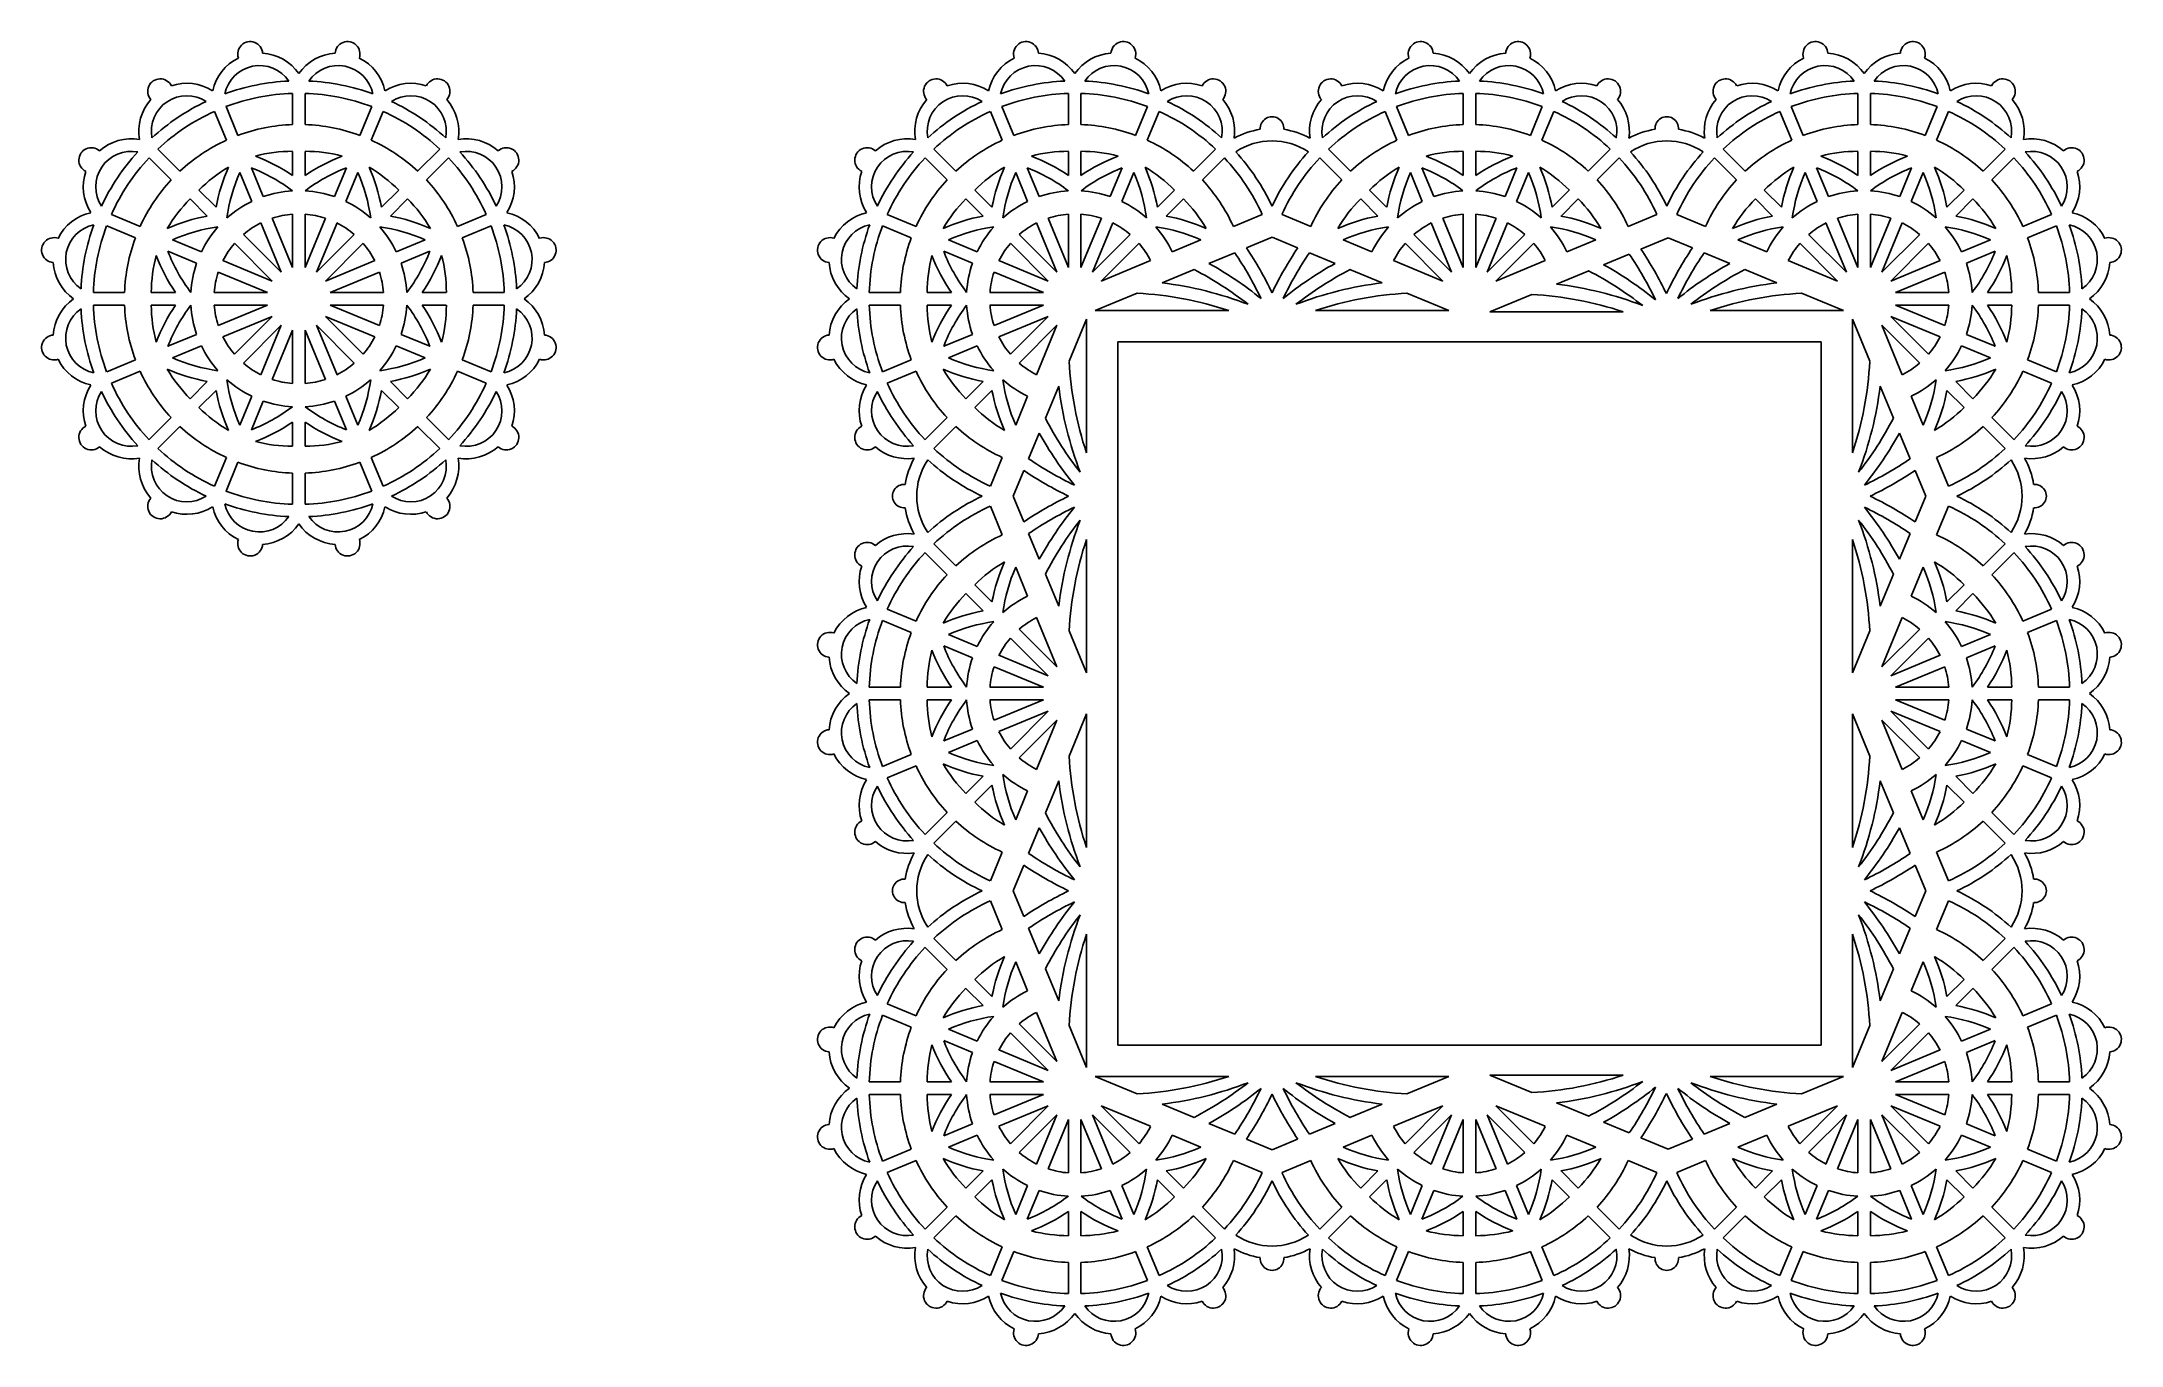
# Model space of a CAD drawing. Extents: x 157 to 457, y 64 to 252.
import ezdxf

# ---------------------------------------------------------------- set-up
doc = ezdxf.new("R2010")
doc.units = 0
doc.layers.get('0').update_dxf_attribs({"linetype": 'CONTINUOUS'})

msp = doc.modelspace()

# ---------------------------------------------------------------- linework, layer by layer
for p, q in [((193.13, 240.08), (193.13, 244.58)), ((194.93, 240.08), (194.93, 244.58)), ((305.23, 240.08), (305.23, 244.58)), ((307.03, 240.08), (307.03, 244.58)), ((362.26, 240.08), (362.26, 244.58)), ((364.06, 240.08), (364.06, 244.58)), ((419.29, 240.08), (419.29, 244.58)), ((421.09, 240.08), (421.09, 244.58)), ((183.56, 237.82), (181.84, 241.98)), ((185.23, 238.51), (183.51, 242.67)), ((202.84, 238.51), (204.56, 242.67)), ((204.5, 237.82), (206.22, 241.98)), ((295.66, 237.82), (293.94, 241.98)), ((297.32, 238.51), (295.6, 242.67)), ((314.93, 238.51), (316.65, 242.67)), ((316.6, 237.82), (318.32, 241.98)), ((352.69, 237.82), (350.97, 241.98)), ((354.35, 238.51), (352.63, 242.67)), ((371.96, 238.51), (373.69, 242.67)), ((373.63, 237.82), (375.35, 241.98)), ((409.72, 237.82), (408, 241.98)), ((411.38, 238.51), (409.66, 242.67)), ((428.99, 238.51), (430.72, 242.67)), ((430.66, 237.82), (432.38, 241.98)), ((175.59, 232.07), (172.41, 235.25)), ((176.86, 233.34), (173.68, 236.53)), ((193.13, 232.71), (193.13, 236.21)), ((194.93, 232.71), (194.93, 236.21)), ((211.2, 233.34), (214.38, 236.53)), ((212.47, 232.07), (215.66, 235.25)), ((287.68, 232.07), (284.5, 235.25)), ((288.96, 233.34), (285.78, 236.53)), ((305.23, 232.71), (305.23, 236.21)), ((307.03, 232.71), (307.03, 236.21)), ((323.3, 233.34), (326.48, 236.53)), ((324.57, 232.07), (327.75, 235.25)), ((344.72, 232.07), (341.53, 235.25)), ((345.99, 233.34), (342.81, 236.53)), ((362.26, 232.71), (362.26, 236.21)), ((364.06, 232.71), (364.06, 236.21)), ((380.33, 233.34), (383.51, 236.53)), ((381.6, 232.07), (384.78, 235.25)), ((401.75, 232.07), (398.56, 235.25)), ((403.02, 233.34), (399.84, 236.53)), ((419.29, 232.71), (419.29, 236.21)), ((421.09, 232.71), (421.09, 236.21)), ((437.36, 233.34), (440.54, 236.53)), ((438.63, 232.07), (441.81, 235.25)), ((187.23, 228.98), (185.5, 233.14)), ((188.89, 229.67), (187.17, 233.83)), ((199.18, 229.67), (200.9, 233.83)), ((200.84, 228.98), (202.56, 233.14)), ((299.32, 228.98), (297.6, 233.14)), ((300.98, 229.67), (299.26, 233.83)), ((311.27, 229.67), (312.99, 233.83)), ((312.93, 228.98), (314.66, 233.14)), ((356.35, 228.98), (354.63, 233.14)), ((358.01, 229.67), (356.29, 233.83)), ((368.3, 229.67), (370.02, 233.83)), ((369.97, 228.98), (371.69, 233.14)), ((413.38, 228.98), (411.66, 233.14)), ((415.04, 229.67), (413.32, 233.83)), ((425.33, 229.67), (427.05, 233.83)), ((427, 228.98), (428.72, 233.14)), ((180.8, 226.86), (178.33, 229.34)), ((182.08, 228.13), (179.6, 230.61)), ((205.99, 228.13), (208.47, 230.61)), ((207.26, 226.86), (209.74, 229.34)), ((292.9, 226.86), (290.42, 229.34)), ((294.17, 228.13), (291.69, 230.61)), ((318.08, 228.13), (320.56, 230.61)), ((319.35, 226.86), (321.83, 229.34)), ((349.93, 226.86), (347.45, 229.34)), ((351.2, 228.13), (348.72, 230.61)), ((375.11, 228.13), (377.59, 230.61)), ((376.39, 226.86), (378.86, 229.34)), ((406.96, 226.86), (404.48, 229.34)), ((408.23, 228.13), (405.75, 230.61)), ((432.14, 228.13), (434.62, 230.61)), ((433.42, 226.86), (435.89, 229.34)), ((170.42, 223.71), (166.27, 225.43)), ((171.11, 225.37), (166.95, 227.09)), ((191.47, 218.74), (188.52, 225.86)), ((193.13, 219.43), (190.18, 226.55)), ((193.13, 219.43), (193.13, 227.14)), ((194.93, 219.43), (194.93, 227.14)), ((194.93, 219.43), (197.88, 226.55)), ((196.6, 218.74), (199.55, 225.86)), ((216.95, 225.37), (221.11, 227.09)), ((217.64, 223.71), (221.8, 225.43)), ((282.52, 223.71), (278.36, 225.43)), ((283.21, 225.37), (279.05, 227.09)), ((303.56, 218.74), (300.61, 225.86)), ((305.23, 219.43), (302.28, 226.55)), ((305.23, 219.43), (305.23, 227.14)), ((307.03, 219.43), (307.03, 227.14)), ((307.03, 219.43), (309.98, 226.55)), ((308.69, 218.74), (311.64, 225.86)), ((329.05, 225.37), (333.21, 227.09)), ((340.24, 225.37), (336.08, 227.09)), ((360.59, 218.74), (357.64, 225.86)), ((362.26, 219.43), (359.31, 226.55)), ((362.26, 219.43), (362.26, 227.14)), ((364.06, 219.43), (364.06, 227.14)), ((364.06, 219.43), (367.01, 226.55)), ((365.72, 218.74), (368.67, 225.86)), ((386.08, 225.37), (390.24, 227.09)), ((397.27, 225.37), (393.11, 227.09)), ((417.63, 218.74), (414.67, 225.86)), ((419.29, 219.43), (416.34, 226.55)), ((419.29, 219.43), (419.29, 227.14)), ((421.09, 219.43), (421.09, 227.14)), ((421.09, 219.43), (424.04, 226.55)), ((422.75, 218.74), (425.7, 225.86)), ((443.11, 225.37), (447.27, 227.09)), ((443.8, 223.71), (447.96, 225.43)), ((179.95, 221.71), (175.8, 223.43)), ((190.2, 217.47), (184.74, 222.92)), ((191.47, 218.74), (186.02, 224.19)), ((196.6, 218.74), (202.05, 224.19)), ((197.87, 217.47), (203.32, 222.92)), ((208.11, 221.71), (212.27, 223.43)), ((292.05, 221.71), (287.89, 223.43)), ((302.29, 217.47), (296.84, 222.92)), ((303.56, 218.74), (298.11, 224.19)), ((308.69, 218.74), (314.14, 224.19)), ((309.96, 217.47), (315.42, 222.92)), ((320.21, 221.71), (324.36, 223.43)), ((330.94, 222.26), (334.64, 223.79)), ((338.34, 222.26), (334.64, 223.79)), ((349.08, 221.71), (344.92, 223.43)), ((359.32, 217.47), (353.87, 222.92)), ((360.59, 218.74), (355.14, 224.19)), ((365.72, 218.74), (371.18, 224.19)), ((366.99, 217.47), (372.45, 222.92)), ((377.24, 221.71), (381.4, 223.43)), ((387.94, 222.07), (391.88, 223.7)), ((395.37, 222.26), (391.88, 223.7)), ((406.11, 221.71), (401.95, 223.43)), ((416.35, 217.47), (410.9, 222.92)), ((417.63, 218.74), (412.17, 224.19)), ((422.75, 218.74), (428.21, 224.19)), ((424.02, 217.47), (429.48, 222.92)), ((434.27, 221.71), (438.43, 223.43)), ((179.26, 220.05), (175.11, 221.77)), ((190.2, 217.47), (183.07, 220.42)), ((197.87, 217.47), (204.99, 220.42)), ((208.8, 220.05), (212.96, 221.77)), ((291.36, 220.05), (287.2, 221.77)), ((302.29, 217.47), (295.17, 220.42)), ((309.96, 217.47), (317.09, 220.42)), ((325.53, 220.02), (329.25, 221.56)), ((343.75, 220.02), (340.04, 221.56)), ((359.32, 217.47), (352.2, 220.42)), ((366.99, 217.47), (374.12, 220.42)), ((382.53, 219.83), (386.25, 221.37)), ((400.78, 220.02), (397.07, 221.56)), ((416.35, 217.47), (409.23, 220.42)), ((424.02, 217.47), (431.15, 220.42)), ((434.96, 220.05), (439.11, 221.77)), ((189.51, 215.8), (182.38, 218.75)), ((198.56, 215.8), (205.68, 218.75)), ((301.6, 215.8), (294.48, 218.75)), ((318.76, 217.21), (323.39, 219.13)), ((350.53, 217.21), (345.9, 219.13)), ((375.76, 217.03), (380.39, 218.94)), ((407.56, 217.21), (402.93, 219.13)), ((424.71, 215.8), (431.84, 218.75)), ((168.85, 215.8), (164.35, 215.8)), ((168.85, 214), (164.35, 214)), ((176.23, 215.8), (172.72, 215.8)), ((176.23, 214), (172.72, 214)), ((189.51, 215.8), (181.79, 215.8)), ((189.51, 214), (181.79, 214)), ((189.51, 214), (182.38, 211.05)), ((198.56, 215.8), (206.27, 215.8)), ((198.56, 214), (205.68, 211.05)), ((198.56, 214), (206.27, 214)), ((211.84, 215.8), (215.34, 215.8)), ((211.84, 214), (215.34, 214)), ((219.21, 215.8), (223.71, 215.8)), ((219.21, 214), (223.71, 214)), ((280.95, 215.8), (276.45, 215.8)), ((280.95, 214), (276.45, 214)), ((288.32, 215.8), (284.82, 215.8)), ((288.32, 214), (284.82, 214)), ((301.6, 215.8), (293.89, 215.8)), ((301.6, 214), (293.89, 214)), ((301.6, 214), (294.48, 211.05)), ((309.09, 213.21), (315.16, 215.72)), ((360.19, 213.21), (354.12, 215.72)), ((366.09, 213.02), (372.16, 215.54)), ((417.22, 213.21), (411.15, 215.72)), ((424.71, 215.8), (432.43, 215.8)), ((424.71, 214), (431.84, 211.05)), ((424.71, 214), (432.43, 214)), ((437.99, 215.8), (441.5, 215.8)), ((437.99, 214), (441.5, 214)), ((445.37, 215.8), (449.87, 215.8)), ((445.37, 214), (449.87, 214)), ((190.2, 212.34), (183.07, 209.39)), ((190.2, 212.34), (184.74, 206.88)), ((191.47, 211.07), (186.02, 205.61)), ((191.47, 211.07), (188.52, 203.94)), ((193.13, 210.38), (190.18, 203.25)), ((193.13, 210.38), (193.13, 202.66)), ((194.93, 210.38), (194.93, 202.66)), ((194.93, 210.38), (197.88, 203.25)), ((196.6, 211.07), (199.55, 203.94)), ((196.6, 211.07), (202.05, 205.61)), ((197.87, 212.34), (203.32, 206.88)), ((197.87, 212.34), (204.99, 209.39)), ((302.29, 212.34), (295.17, 209.39)), ((302.29, 212.34), (296.84, 206.88)), ((303.56, 211.07), (298.11, 205.61)), ((303.56, 211.07), (300.61, 203.94)), ((307.82, 211.94), (305.31, 205.87)), ((307.82, 211.94), (307.82, 192.65)), ((309.09, 213.21), (328.38, 213.21)), ((360.19, 213.21), (340.9, 213.21)), ((366.09, 213.02), (385.38, 213.02)), ((417.22, 213.21), (397.93, 213.21)), ((418.49, 211.94), (418.49, 192.65)), ((418.49, 211.94), (421.01, 205.87)), ((422.75, 211.07), (428.21, 205.61)), ((422.75, 211.07), (425.7, 203.94)), ((424.02, 212.34), (431.15, 209.39)), ((424.02, 212.34), (429.48, 206.88)), ((179.26, 209.76), (175.11, 208.04)), ((179.95, 208.09), (175.8, 206.37)), ((208.11, 208.09), (212.27, 206.37)), ((208.8, 209.76), (212.96, 208.04)), ((291.36, 209.76), (287.2, 208.04)), ((292.05, 208.09), (287.89, 206.37)), ((312.34, 208.69), (413.98, 208.69)), ((312.34, 208.69), (312.34, 107.05)), ((413.98, 208.69), (413.98, 107.05)), ((434.27, 208.09), (438.43, 206.37)), ((434.96, 209.76), (439.11, 208.04)), ((170.42, 206.1), (166.27, 204.37)), ((171.11, 204.43), (166.95, 202.71)), ((216.95, 204.43), (221.11, 202.71)), ((217.64, 206.1), (221.8, 204.37)), ((282.52, 206.1), (278.36, 204.37)), ((283.21, 204.43), (279.05, 202.71)), ((443.11, 204.43), (447.27, 202.71)), ((443.8, 206.1), (447.96, 204.37)), ((180.8, 202.95), (178.33, 200.47)), ((182.08, 201.67), (179.6, 199.2)), ((205.99, 201.67), (208.47, 199.2)), ((207.26, 202.95), (209.74, 200.47)), ((292.9, 202.95), (290.42, 200.47)), ((294.17, 201.67), (291.69, 199.2)), ((303.82, 202.27), (301.9, 197.64)), ((422.5, 202.27), (424.41, 197.64)), ((432.14, 201.67), (434.62, 199.2)), ((433.42, 202.95), (435.89, 200.47)), ((187.23, 200.82), (185.5, 196.66)), ((188.89, 200.13), (187.17, 195.98)), ((199.18, 200.13), (200.9, 195.98)), ((200.84, 200.82), (202.56, 196.66)), ((299.32, 200.82), (297.6, 196.66)), ((427, 200.82), (428.72, 196.66)), ((175.59, 197.73), (172.41, 194.55)), ((176.86, 196.46), (173.68, 193.28)), ((193.13, 197.1), (193.13, 193.59)), ((194.93, 197.1), (194.93, 193.59)), ((211.2, 196.46), (214.38, 193.28)), ((212.47, 197.73), (215.66, 194.55)), ((287.68, 197.73), (284.5, 194.55)), ((288.96, 196.46), (285.78, 193.28)), ((301.01, 195.5), (299.47, 191.78)), ((425.3, 195.5), (426.84, 191.78)), ((437.36, 196.46), (440.54, 193.28)), ((438.63, 197.73), (441.81, 194.55)), ((183.56, 191.98), (181.84, 187.82)), ((185.23, 191.29), (183.51, 187.13)), ((193.13, 189.72), (193.13, 185.22)), ((194.93, 189.72), (194.93, 185.22)), ((202.84, 191.29), (204.56, 187.13)), ((204.5, 191.98), (206.22, 187.82)), ((295.66, 191.98), (293.94, 187.82)), ((298.77, 190.09), (297.24, 186.39)), ((427.54, 190.09), (429.08, 186.39)), ((430.66, 191.98), (432.38, 187.82)), ((298.77, 182.69), (297.24, 186.39)), ((427.54, 182.69), (429.08, 186.39)), ((295.66, 180.79), (293.94, 184.95)), ((430.66, 180.79), (432.38, 184.95)), ((301.01, 177.28), (299.47, 180.99)), ((425.3, 177.28), (426.84, 180.99)), ((287.68, 175.04), (284.5, 178.22)), ((288.96, 176.31), (285.78, 179.5)), ((307.82, 160.84), (307.82, 180.13)), ((418.49, 160.84), (418.49, 180.13)), ((437.36, 176.31), (440.54, 179.5)), ((438.63, 175.04), (441.81, 178.22)), ((299.32, 171.95), (297.6, 176.11)), ((303.82, 170.5), (301.9, 175.13)), ((422.5, 170.5), (424.41, 175.13)), ((427, 171.95), (428.72, 176.11)), ((292.9, 169.83), (290.42, 172.31)), ((294.17, 171.1), (291.69, 173.58)), ((432.14, 171.1), (434.62, 173.58)), ((433.42, 169.83), (435.89, 172.31)), ((282.52, 166.68), (278.36, 168.4)), ((283.21, 168.34), (279.05, 170.06)), ((303.56, 161.71), (300.61, 168.83)), ((422.75, 161.71), (425.7, 168.83)), ((443.11, 168.34), (447.27, 170.06)), ((443.8, 166.68), (447.96, 168.4)), ((292.05, 164.68), (287.89, 166.4)), ((302.29, 160.43), (296.84, 165.89)), ((303.56, 161.71), (298.11, 167.16)), ((307.82, 160.84), (305.31, 166.91)), ((418.49, 160.84), (421.01, 166.91)), ((422.75, 161.71), (428.21, 167.16)), ((424.02, 160.43), (429.48, 165.89)), ((434.27, 164.68), (438.43, 166.4)), ((291.36, 163.02), (287.2, 164.74)), ((302.29, 160.43), (295.17, 163.39)), ((424.02, 160.43), (431.15, 163.39)), ((434.96, 163.02), (439.11, 164.74)), ((301.6, 158.77), (294.48, 161.72)), ((424.71, 158.77), (431.84, 161.72)), ((280.95, 158.77), (276.45, 158.77)), ((280.95, 156.97), (276.45, 156.97)), ((288.32, 158.77), (284.82, 158.77)), ((288.32, 156.97), (284.82, 156.97)), ((301.6, 158.77), (293.89, 158.77)), ((301.6, 156.97), (293.89, 156.97)), ((301.6, 156.97), (294.48, 154.02)), ((424.71, 158.77), (432.43, 158.77)), ((424.71, 156.97), (431.84, 154.02)), ((424.71, 156.97), (432.43, 156.97)), ((437.99, 158.77), (441.5, 158.77)), ((437.99, 156.97), (441.5, 156.97)), ((445.37, 158.77), (449.87, 158.77)), ((445.37, 156.97), (449.87, 156.97)), ((302.29, 155.31), (295.17, 152.36)), ((302.29, 155.31), (296.84, 149.85)), ((303.56, 154.04), (298.11, 148.58)), ((303.56, 154.04), (300.61, 146.91)), ((307.82, 154.91), (305.31, 148.84)), ((307.82, 154.91), (307.82, 135.62)), ((418.49, 154.91), (418.49, 135.62)), ((418.49, 154.91), (421.01, 148.84)), ((422.75, 154.04), (425.7, 146.91)), ((422.75, 154.04), (428.21, 148.58)), ((424.02, 155.31), (431.15, 152.36)), ((424.02, 155.31), (429.48, 149.85)), ((291.36, 152.73), (287.2, 151.01)), ((292.05, 151.06), (287.89, 149.34)), ((434.27, 151.06), (438.43, 149.34)), ((434.96, 152.73), (439.11, 151.01)), ((282.52, 149.07), (278.36, 147.34)), ((283.21, 147.4), (279.05, 145.68)), ((443.11, 147.4), (447.27, 145.68)), ((443.8, 149.07), (447.96, 147.34)), ((292.9, 145.92), (290.42, 143.44)), ((294.17, 144.64), (291.69, 142.17)), ((303.82, 145.24), (301.9, 140.61)), ((422.5, 145.24), (424.41, 140.61)), ((432.14, 144.64), (434.62, 142.17)), ((433.42, 145.92), (435.89, 143.44)), ((299.32, 143.79), (297.6, 139.63)), ((427, 143.79), (428.72, 139.63)), ((287.68, 140.7), (284.5, 137.52)), ((288.96, 139.43), (285.78, 136.25)), ((301.01, 138.47), (299.47, 134.75)), ((425.3, 138.47), (426.84, 134.75)), ((437.36, 139.43), (440.54, 136.25)), ((438.63, 140.7), (441.81, 137.52)), ((295.66, 134.95), (293.94, 130.79)), ((298.77, 133.06), (297.24, 129.36)), ((427.54, 133.06), (429.08, 129.36)), ((430.66, 134.95), (432.38, 130.79)), ((298.77, 125.66), (297.24, 129.36)), ((427.54, 125.66), (429.08, 129.36)), ((295.66, 123.76), (293.94, 127.92)), ((430.66, 123.76), (432.38, 127.92)), ((301.01, 120.25), (299.47, 123.96)), ((425.3, 120.25), (426.84, 123.96)), ((287.68, 118.01), (284.5, 121.19)), ((288.96, 119.28), (285.78, 122.47)), ((307.82, 103.81), (307.82, 123.1)), ((418.49, 103.81), (418.49, 123.1)), ((437.36, 119.28), (440.54, 122.47)), ((438.63, 118.01), (441.81, 121.19)), ((299.32, 114.92), (297.6, 119.08)), ((303.82, 113.47), (301.9, 118.1)), ((422.5, 113.47), (424.41, 118.1)), ((427, 114.92), (428.72, 119.08)), ((292.9, 112.8), (290.42, 115.27)), ((294.17, 114.07), (291.69, 116.55)), ((432.14, 114.07), (434.62, 116.55)), ((433.42, 112.8), (435.89, 115.27)), ((282.52, 109.65), (278.36, 111.37)), ((283.21, 111.31), (279.05, 113.03)), ((303.56, 104.68), (300.61, 111.8)), ((422.75, 104.68), (425.7, 111.8)), ((443.11, 111.31), (447.27, 113.03)), ((443.8, 109.65), (447.96, 111.37)), ((292.05, 107.65), (287.89, 109.37)), ((302.29, 103.4), (296.84, 108.86)), ((303.56, 104.68), (298.11, 110.13)), ((307.82, 103.81), (305.31, 109.88)), ((418.49, 103.81), (421.01, 109.88)), ((422.75, 104.68), (428.21, 110.13)), ((424.02, 103.4), (429.48, 108.86)), ((434.27, 107.65), (438.43, 109.37)), ((291.36, 105.99), (287.2, 107.71)), ((302.29, 103.4), (295.17, 106.36)), ((312.34, 107.05), (413.98, 107.05)), ((424.02, 103.4), (431.15, 106.36)), ((434.96, 105.99), (439.11, 107.71)), ((301.6, 101.74), (294.48, 104.69)), ((309.09, 102.53), (328.38, 102.53)), ((309.09, 102.53), (315.16, 100.02)), ((360.19, 102.53), (340.9, 102.53)), ((360.19, 102.53), (354.12, 100.02)), ((366.09, 102.72), (385.38, 102.72)), ((366.09, 102.72), (372.16, 100.21)), ((417.22, 102.53), (397.93, 102.53)), ((417.22, 102.53), (411.15, 100.02)), ((424.71, 101.74), (431.84, 104.69)), ((280.95, 101.74), (276.45, 101.74)), ((280.95, 99.94), (276.45, 99.94)), ((288.32, 101.74), (284.82, 101.74)), ((288.32, 99.94), (284.82, 99.94)), ((301.6, 101.74), (293.89, 101.74)), ((301.6, 99.94), (293.89, 99.94)), ((301.6, 99.94), (294.48, 96.99)), ((424.71, 101.74), (432.43, 101.74)), ((424.71, 99.94), (432.43, 99.94)), ((424.71, 99.94), (431.84, 96.99)), ((437.99, 101.74), (441.5, 101.74)), ((437.99, 99.94), (441.5, 99.94)), ((445.37, 101.74), (449.87, 101.74)), ((445.37, 99.94), (449.87, 99.94)), ((302.29, 98.28), (295.17, 95.33)), ((302.29, 98.28), (296.84, 92.82)), ((303.56, 97.01), (298.11, 91.55)), ((303.56, 97.01), (300.61, 89.88)), ((305.23, 96.32), (302.28, 89.19)), ((305.23, 96.32), (305.23, 88.6)), ((307.03, 96.32), (309.98, 89.19)), ((307.03, 96.32), (307.03, 88.6)), ((308.69, 97.01), (314.14, 91.55)), ((308.69, 97.01), (311.64, 89.88)), ((309.96, 98.28), (317.09, 95.33)), ((309.96, 98.28), (315.42, 92.82)), ((318.76, 98.53), (323.39, 96.62)), ((350.53, 98.53), (345.9, 96.62)), ((359.32, 98.28), (352.2, 95.33)), ((359.32, 98.28), (353.87, 92.82)), ((360.59, 97.01), (355.14, 91.55)), ((360.59, 97.01), (357.64, 89.88)), ((362.26, 96.32), (359.31, 89.19)), ((362.26, 96.32), (362.26, 88.6)), ((364.06, 96.32), (367.01, 89.19)), ((364.06, 96.32), (364.06, 88.6)), ((365.72, 97.01), (371.18, 91.55)), ((365.72, 97.01), (368.67, 89.88)), ((366.99, 98.28), (374.12, 95.33)), ((366.99, 98.28), (372.45, 92.82)), ((375.76, 98.72), (380.39, 96.8)), ((407.56, 98.53), (402.93, 96.62)), ((416.35, 98.28), (409.23, 95.33)), ((416.35, 98.28), (410.9, 92.82)), ((417.63, 97.01), (412.17, 91.55)), ((417.63, 97.01), (414.67, 89.88)), ((419.29, 96.32), (416.34, 89.19)), ((419.29, 96.32), (419.29, 88.6)), ((421.09, 96.32), (424.04, 89.19)), ((421.09, 96.32), (421.09, 88.6)), ((422.75, 97.01), (425.7, 89.88)), ((422.75, 97.01), (428.21, 91.55)), ((424.02, 98.28), (431.15, 95.33)), ((424.02, 98.28), (429.48, 92.82)), ((291.36, 95.7), (287.2, 93.98)), ((292.05, 94.03), (287.89, 92.31)), ((320.21, 94.03), (324.36, 92.31)), ((325.53, 95.73), (329.25, 94.19)), ((330.94, 93.48), (334.64, 91.95)), ((338.34, 93.48), (334.64, 91.95)), ((343.75, 95.73), (340.04, 94.19)), ((349.08, 94.03), (344.92, 92.31)), ((377.24, 94.03), (381.4, 92.31)), ((382.53, 95.91), (386.25, 94.37)), ((387.94, 93.67), (391.88, 92.04)), ((395.37, 93.48), (391.88, 92.04)), ((400.78, 95.73), (397.07, 94.19)), ((406.11, 94.03), (401.95, 92.31)), ((434.27, 94.03), (438.43, 92.31)), ((434.96, 95.7), (439.11, 93.98)), ((282.52, 92.04), (278.36, 90.31)), ((283.21, 90.37), (279.05, 88.65)), ((329.05, 90.37), (333.21, 88.65)), ((340.24, 90.37), (336.08, 88.65)), ((386.08, 90.37), (390.24, 88.65)), ((397.27, 90.37), (393.11, 88.65)), ((443.11, 90.37), (447.27, 88.65)), ((443.8, 92.04), (447.96, 90.31)), ((292.9, 88.89), (290.42, 86.41)), ((294.17, 87.61), (291.69, 85.13)), ((318.08, 87.61), (320.56, 85.13)), ((319.35, 88.89), (321.83, 86.41)), ((349.93, 88.89), (347.45, 86.41)), ((351.2, 87.61), (348.72, 85.13)), ((375.11, 87.61), (377.59, 85.13)), ((376.39, 88.89), (378.86, 86.41)), ((406.96, 88.89), (404.48, 86.41)), ((408.23, 87.61), (405.75, 85.13)), ((432.14, 87.61), (434.62, 85.13)), ((433.42, 88.89), (435.89, 86.41)), ((299.32, 86.76), (297.6, 82.6)), ((300.98, 86.07), (299.26, 81.92)), ((311.27, 86.07), (312.99, 81.92)), ((312.93, 86.76), (314.66, 82.6)), ((356.35, 86.76), (354.63, 82.6)), ((358.01, 86.07), (356.29, 81.92)), ((368.3, 86.07), (370.02, 81.92)), ((369.97, 86.76), (371.69, 82.6)), ((413.38, 86.76), (411.66, 82.6)), ((415.04, 86.07), (413.32, 81.92)), ((425.33, 86.07), (427.05, 81.92)), ((427, 86.76), (428.72, 82.6)), ((287.68, 83.67), (284.5, 80.49)), ((288.96, 82.4), (285.78, 79.22)), ((305.23, 83.03), (305.23, 79.53)), ((307.03, 83.03), (307.03, 79.53)), ((323.3, 82.4), (326.48, 79.22)), ((324.57, 83.67), (327.75, 80.49)), ((344.72, 83.67), (341.53, 80.49)), ((345.99, 82.4), (342.81, 79.22)), ((362.26, 83.03), (362.26, 79.53)), ((364.06, 83.03), (364.06, 79.53)), ((380.33, 82.4), (383.51, 79.22)), ((381.6, 83.67), (384.78, 80.49)), ((401.75, 83.67), (398.56, 80.49)), ((403.02, 82.4), (399.84, 79.22)), ((419.29, 83.03), (419.29, 79.53)), ((421.09, 83.03), (421.09, 79.53)), ((437.36, 82.4), (440.54, 79.22)), ((438.63, 83.67), (441.81, 80.49)), ((295.66, 77.92), (293.94, 73.76)), ((297.32, 77.23), (295.6, 73.07)), ((305.23, 75.66), (305.23, 71.16)), ((307.03, 75.66), (307.03, 71.16)), ((314.93, 77.23), (316.65, 73.07)), ((316.6, 77.92), (318.32, 73.76)), ((352.69, 77.92), (350.97, 73.76)), ((354.35, 77.23), (352.63, 73.07)), ((362.26, 75.66), (362.26, 71.16)), ((364.06, 75.66), (364.06, 71.16)), ((371.96, 77.23), (373.69, 73.07)), ((373.63, 77.92), (375.35, 73.76)), ((409.72, 77.92), (408, 73.76)), ((411.38, 77.23), (409.66, 73.07)), ((419.29, 75.66), (419.29, 71.16)), ((421.09, 75.66), (421.09, 71.16)), ((428.99, 77.23), (430.72, 73.07)), ((430.66, 77.92), (432.38, 73.76))]:
    msp.add_line(p, q)
for centre, radius, start, end in [((188.35, 243.47), 6.93, 116.1658, 167.5311), ((187, 250.27), 1.8, 3.7921, 198.7079), ((188.35, 243.47), 6.93, 34.9689, 86.3342), ((199.71, 243.47), 6.93, 93.6658, 145.0311), ((201.07, 250.27), 1.8, 341.2921, 176.2079), ((199.71, 243.47), 6.93, 12.4689, 63.8342), ((300.45, 243.47), 6.93, 116.1658, 167.5311), ((299.09, 250.27), 1.8, 3.7921, 198.7079), ((300.45, 243.47), 6.93, 34.9689, 86.3342), ((311.81, 243.47), 6.93, 93.6658, 145.0311), ((313.16, 250.27), 1.8, 341.2921, 176.2079), ((311.81, 243.47), 6.93, 12.4689, 63.8342), ((357.48, 243.47), 6.93, 116.1658, 167.5311), ((356.12, 250.27), 1.8, 3.7921, 198.7079), ((357.48, 243.47), 6.93, 34.9689, 86.3342), ((368.84, 243.47), 6.93, 93.6658, 145.0311), ((370.19, 250.27), 1.8, 341.2921, 176.2079), ((368.84, 243.47), 6.93, 12.4689, 63.8342), ((414.51, 243.47), 6.93, 116.1658, 167.5311), ((413.15, 250.27), 1.8, 3.7921, 198.7079), ((414.51, 243.47), 6.93, 34.9689, 86.3342), ((425.87, 243.47), 6.93, 93.6658, 145.0311), ((427.22, 250.27), 1.8, 341.2921, 176.2079), ((425.87, 243.47), 6.93, 12.4689, 63.8342), ((174, 244.88), 1.8, 26.2921, 221.2079), ((188.35, 243.47), 5.13, 34.3548, 168.1452), ((199.71, 243.47), 5.13, 11.8548, 145.6452), ((214.07, 244.88), 1.8, 318.7921, 153.7079), ((286.09, 244.88), 1.8, 26.2921, 221.2079), ((300.45, 243.47), 5.13, 34.3548, 168.1452), ((311.81, 243.47), 5.13, 11.8548, 145.6452), ((326.16, 244.88), 1.8, 318.7921, 153.7079), ((343.12, 244.88), 1.8, 26.2921, 221.2079), ((357.48, 243.47), 5.13, 34.3548, 168.1452), ((368.84, 243.47), 5.13, 11.8548, 145.6452), ((383.19, 244.88), 1.8, 318.7921, 153.7079), ((400.15, 244.88), 1.8, 26.2921, 221.2079), ((414.51, 243.47), 5.13, 34.3548, 168.1452), ((425.87, 243.47), 5.13, 11.8548, 145.6452), ((440.22, 244.88), 1.8, 318.7921, 153.7079), ((177.85, 239.12), 6.93, 138.6658, 190.0311), ((177.85, 239.12), 5.13, 56.8548, 190.6452), ((194.03, 214.9), 31.5, 115.1273, 132.3727), ((177.85, 239.12), 6.93, 57.4689, 108.8342), ((194.03, 214.9), 31.5, 92.6273, 109.8727), ((194.03, 214.9), 29.7, 91.7367, 110.7633), ((194.03, 214.9), 29.7, 69.2367, 88.2633), ((194.03, 214.9), 31.5, 70.1273, 87.3727), ((210.21, 239.12), 6.93, 71.1658, 122.5311), ((210.21, 239.12), 5.13, 349.3548, 123.1452), ((194.03, 214.9), 31.5, 47.6273, 64.8727), ((210.21, 239.12), 6.93, 349.9689, 41.3342), ((289.95, 239.12), 6.93, 138.6658, 190.0311), ((289.95, 239.12), 5.13, 56.8548, 190.6452), ((306.13, 214.9), 31.5, 115.1273, 132.3727), ((289.95, 239.12), 6.93, 57.4689, 108.8342), ((306.13, 214.9), 31.5, 92.6273, 109.8727), ((306.13, 214.9), 29.7, 91.7367, 110.7633), ((306.13, 214.9), 29.7, 69.2367, 88.2633), ((306.13, 214.9), 31.5, 70.1273, 87.3727), ((322.31, 239.12), 6.93, 71.1658, 122.5311), ((322.31, 239.12), 5.13, 349.3548, 123.1452), ((306.13, 214.9), 31.5, 47.6273, 64.8727), ((322.31, 239.12), 6.93, 351.5237, 41.3342), ((346.98, 239.12), 6.93, 138.6658, 188.4763), ((346.98, 239.12), 5.13, 56.8548, 190.6452), ((363.16, 214.9), 31.5, 115.1273, 132.3727), ((346.98, 239.12), 6.93, 57.4689, 108.8342), ((363.16, 214.9), 31.5, 92.6273, 109.8727), ((363.16, 214.9), 29.7, 91.7367, 110.7633), ((363.16, 214.9), 29.7, 69.2367, 88.2633), ((363.16, 214.9), 31.5, 70.1273, 87.3727), ((379.34, 239.12), 6.93, 71.1658, 122.5311), ((379.34, 239.12), 5.13, 349.3548, 123.1452), ((363.16, 214.9), 31.5, 47.6273, 64.8727), ((379.34, 239.12), 6.93, 351.5237, 41.3342), ((404.01, 239.12), 6.93, 138.6658, 188.4763), ((404.01, 239.12), 5.13, 56.8548, 190.6452), ((420.19, 214.9), 31.5, 115.1273, 132.3727), ((404.01, 239.12), 6.93, 57.4689, 108.8342), ((420.19, 214.9), 31.5, 92.6273, 109.8727), ((420.19, 214.9), 29.7, 91.7367, 110.7633), ((420.19, 214.9), 29.7, 69.2367, 88.2633), ((420.19, 214.9), 31.5, 70.1273, 87.3727), ((436.37, 239.12), 6.93, 71.1658, 122.5311), ((436.37, 239.12), 5.13, 349.3548, 123.1452), ((420.19, 214.9), 31.5, 47.6273, 64.8727), ((436.37, 239.12), 6.93, 349.9689, 41.3342), ((194.03, 214.9), 29.7, 114.2367, 133.2633), ((194.03, 214.9), 29.7, 46.7367, 65.7633), ((306.13, 214.9), 29.7, 114.2367, 133.2633), ((306.13, 214.9), 29.7, 46.7367, 65.7633), ((334.64, 239.52), 1.7, 355.6646, 184.3354), ((363.16, 214.9), 29.7, 114.2367, 133.2633), ((363.16, 214.9), 29.7, 46.7367, 65.7633), ((391.67, 239.52), 1.7, 355.6646, 184.3354), ((420.19, 214.9), 29.7, 114.2367, 133.2633), ((420.19, 214.9), 29.7, 46.7367, 65.7633), ((169.82, 231.08), 6.93, 79.9689, 131.3342), ((194.03, 214.9), 25.2, 114.5469, 132.9531), ((194.03, 214.9), 25.2, 92.0469, 110.4531), ((194.03, 214.9), 25.2, 69.5469, 87.9531), ((194.03, 214.9), 25.2, 47.0469, 65.4531), ((218.25, 231.08), 6.93, 48.6658, 100.0311), ((281.91, 231.08), 6.93, 79.9689, 131.3342), ((306.13, 214.9), 25.2, 114.5469, 132.9531), ((306.13, 214.9), 25.2, 92.0469, 110.4531), ((306.13, 214.9), 25.2, 69.5469, 87.9531), ((306.13, 214.9), 25.2, 47.0469, 65.4531), ((334.64, 228.28), 11.24, 98.6708, 119.1444), ((334.64, 228.28), 9.44, 56.25, 123.75), ((334.64, 228.28), 11.24, 60.8556, 81.3292), ((363.16, 214.9), 25.2, 114.5469, 132.9531), ((363.16, 214.9), 25.2, 92.0469, 110.4531), ((363.16, 214.9), 25.2, 69.5469, 87.9531), ((363.16, 214.9), 25.2, 47.0469, 65.4531), ((391.67, 228.28), 11.24, 98.6708, 119.1444), ((391.67, 228.28), 9.44, 56.25, 123.75), ((391.67, 228.28), 11.24, 60.8556, 81.3292), ((420.19, 214.9), 25.2, 114.5469, 132.9531), ((420.19, 214.9), 25.2, 92.0469, 110.4531), ((420.19, 214.9), 25.2, 69.5469, 87.9531), ((420.19, 214.9), 25.2, 47.0469, 65.4531), ((444.41, 231.08), 6.93, 48.6658, 100.0311), ((164.05, 234.94), 1.8, 48.7921, 243.7079), ((169.82, 231.08), 5.13, 79.3548, 213.1452), ((194.03, 214.9), 31.5, 137.6273, 154.8727), ((194.03, 214.9), 29.7, 136.7367, 155.7633), ((193.2, 214.56), 21.66, 90.1812, 104.5129), ((178.31, 211.01), 26.28, 55.6734, 68.9005), ((194.86, 214.56), 21.66, 75.4871, 89.8188), ((209.75, 211.01), 26.28, 111.0995, 124.3266), ((194.03, 214.9), 29.7, 24.2367, 43.2633), ((218.25, 231.08), 5.13, 326.8548, 100.6452), ((194.03, 214.9), 31.5, 25.1273, 42.3727), ((224.01, 234.94), 1.8, 296.2921, 131.2079), ((276.15, 234.94), 1.8, 48.7921, 243.7079), ((281.91, 231.08), 5.13, 79.3548, 213.1452), ((306.13, 214.9), 31.5, 137.6273, 154.8727), ((306.13, 214.9), 29.7, 136.7367, 155.7633), ((305.3, 214.56), 21.66, 90.1812, 104.5129), ((290.41, 211.01), 26.28, 55.6734, 68.9005), ((306.96, 214.56), 21.66, 75.4871, 89.8188), ((321.85, 211.01), 26.28, 111.0995, 124.3266), ((306.13, 214.9), 29.7, 24.2367, 43.2633), ((306.13, 214.9), 31.5, 25.1273, 42.3727), ((363.16, 214.9), 31.5, 137.6273, 154.8727), ((363.16, 214.9), 29.7, 136.7367, 155.7633), ((362.33, 214.56), 21.66, 90.1812, 104.5129), ((347.44, 211.01), 26.28, 55.6734, 68.9005), ((363.99, 214.56), 21.66, 75.4871, 89.8188), ((378.88, 211.01), 26.28, 111.0995, 124.3266), ((363.16, 214.9), 29.7, 24.2367, 43.2633), ((363.16, 214.9), 31.5, 25.1273, 42.3727), ((420.19, 214.9), 31.5, 137.6273, 154.8727), ((420.19, 214.9), 29.7, 136.7367, 155.7633), ((419.36, 214.56), 21.66, 90.1812, 104.5129), ((404.47, 211.01), 26.28, 55.6734, 68.9005), ((421.02, 214.56), 21.66, 75.4871, 89.8188), ((435.91, 211.01), 26.28, 111.0995, 124.3266), ((420.19, 214.9), 29.7, 24.2367, 43.2633), ((444.41, 231.08), 5.13, 326.8548, 100.6452), ((420.19, 214.9), 31.5, 25.1273, 42.3727), ((450.17, 234.94), 1.8, 296.2921, 131.2079), ((169.82, 231.08), 6.93, 161.1658, 212.5311), ((194.03, 214.9), 25.2, 137.0469, 155.4531), ((194.86, 215.25), 21.66, 120.4871, 134.8188), ((207.9, 223.26), 26.28, 156.0995, 169.3266), ((207.9, 223.26), 24.48, 156.1376, 172.1969), ((178.31, 211.01), 24.48, 52.8031, 68.8624), ((209.75, 211.01), 24.48, 111.1376, 127.1969), ((180.16, 223.26), 24.48, 7.8031, 23.8624), ((180.16, 223.26), 26.28, 10.6734, 23.9005), ((193.2, 215.25), 21.66, 45.1812, 59.5129), ((194.03, 214.9), 25.2, 24.5469, 42.9531), ((218.25, 231.08), 6.93, 327.4689, 18.8342), ((281.91, 231.08), 6.93, 161.1658, 212.5311), ((306.13, 214.9), 25.2, 137.0469, 155.4531), ((306.96, 215.25), 21.66, 120.4871, 134.8188), ((320, 223.26), 26.28, 156.0995, 169.3266), ((320, 223.26), 24.48, 156.2033, 172.1587), ((290.41, 211.01), 24.48, 52.8031, 68.7967), ((321.85, 211.01), 24.48, 111.2033, 127.1969), ((292.26, 223.26), 24.48, 7.8413, 23.7967), ((305.3, 215.25), 21.66, 45.1812, 59.5129), ((292.26, 223.26), 26.28, 10.6734, 23.9005), ((306.13, 214.9), 25.2, 24.5469, 42.9531), ((363.16, 214.9), 25.2, 137.0469, 155.4531), ((363.99, 215.25), 21.66, 120.4871, 134.8188), ((377.03, 223.26), 26.28, 156.0995, 169.3266), ((377.03, 223.26), 24.48, 156.2033, 172.1587), ((347.44, 211.01), 24.48, 52.8413, 68.7967), ((378.88, 211.01), 24.48, 111.1376, 127.1587), ((349.29, 223.26), 24.48, 7.8031, 23.7967), ((349.29, 223.26), 26.28, 10.6734, 23.9005), ((362.33, 215.25), 21.66, 45.1812, 59.5129), ((363.16, 214.9), 25.2, 24.5469, 42.9531), ((420.19, 214.9), 25.2, 137.0469, 155.4531), ((421.02, 215.25), 21.66, 120.4871, 134.8188), ((434.06, 223.26), 26.28, 156.0995, 169.3266), ((434.06, 223.26), 24.48, 156.2033, 172.1587), ((404.47, 211.01), 24.48, 52.8031, 68.7967), ((435.91, 211.01), 24.48, 111.2033, 127.1969), ((406.32, 223.26), 24.48, 7.8413, 23.7967), ((419.36, 215.25), 21.66, 45.1812, 59.5129), ((406.32, 223.26), 26.28, 10.6734, 23.9005), ((420.19, 214.9), 25.2, 24.5469, 42.9531), ((444.41, 231.08), 6.93, 327.4689, 18.8342), ((193.69, 214.07), 21.66, 135.1812, 149.5129), ((194.03, 214.9), 15.64, 115.7987, 131.58), ((194.03, 214.9), 15.64, 93.42, 109.2013), ((194.03, 214.9), 15.64, 70.7987, 86.58), ((194.03, 214.9), 15.64, 48.42, 64.2013), ((194.38, 214.07), 21.66, 30.4871, 44.8188), ((305.78, 214.07), 21.66, 135.1812, 149.5129), ((306.13, 214.9), 15.64, 115.7987, 131.58), ((306.13, 214.9), 15.64, 93.42, 109.2013), ((306.13, 214.9), 15.64, 70.7987, 86.58), ((306.13, 214.9), 15.64, 48.42, 64.2013), ((306.47, 214.07), 21.66, 30.4871, 44.8188), ((362.81, 214.07), 21.66, 135.1812, 149.5129), ((363.16, 214.9), 15.64, 115.7987, 131.58), ((363.16, 214.9), 15.64, 93.42, 109.2013), ((363.16, 214.9), 15.64, 70.7987, 86.58), ((363.16, 214.9), 15.64, 48.42, 64.2013), ((363.5, 214.07), 21.66, 30.4871, 44.8188), ((419.84, 214.07), 21.66, 135.1812, 149.5129), ((420.19, 214.9), 15.64, 115.7987, 131.58), ((420.19, 214.9), 15.64, 93.42, 109.2013), ((420.19, 214.9), 15.64, 70.7987, 86.58), ((420.19, 214.9), 15.64, 48.42, 64.2013), ((420.53, 214.07), 21.66, 30.4871, 44.8188), ((165.47, 220.58), 6.93, 102.4689, 153.8342), ((165.47, 220.58), 5.13, 101.8548, 235.6452), ((194.03, 214.9), 31.5, 160.1273, 177.3727), ((194.03, 214.9), 29.7, 159.2367, 178.2633), ((185.67, 201.03), 26.28, 100.6734, 113.9005), ((194.03, 214.9), 12.27, 116.706, 130.794), ((194.03, 214.9), 12.27, 94.206, 108.294), ((194.03, 214.9), 12.27, 71.706, 85.794), ((194.03, 214.9), 12.27, 49.206, 63.294), ((202.39, 201.03), 26.28, 66.0995, 79.3266), ((194.03, 214.9), 29.7, 1.7367, 20.7633), ((222.6, 220.58), 5.13, 304.3548, 78.1452), ((194.03, 214.9), 31.5, 2.6273, 19.8727), ((222.6, 220.58), 6.93, 26.1658, 77.5311), ((277.56, 220.58), 6.93, 102.4689, 153.8342), ((277.56, 220.58), 5.13, 101.8548, 235.6452), ((306.13, 214.9), 31.5, 160.1273, 177.3727), ((306.13, 214.9), 29.7, 159.2367, 178.2633), ((297.77, 201.03), 26.28, 100.6734, 113.9005), ((306.13, 214.9), 12.27, 116.706, 130.794), ((306.13, 214.9), 12.27, 94.206, 108.294), ((306.13, 214.9), 12.27, 71.706, 85.794), ((306.13, 214.9), 12.27, 49.206, 63.294), ((314.49, 201.03), 26.28, 66.0995, 79.3266), ((354.8, 201.03), 26.28, 100.6734, 113.9005), ((363.16, 214.9), 12.27, 116.706, 130.794), ((363.16, 214.9), 12.27, 94.206, 108.294), ((363.16, 214.9), 12.27, 71.706, 85.794), ((363.16, 214.9), 12.27, 49.206, 63.294), ((371.52, 201.03), 26.28, 66.0995, 79.3266), ((411.83, 201.03), 26.28, 100.6734, 113.9005), ((420.19, 214.9), 12.27, 116.706, 130.794), ((420.19, 214.9), 12.27, 94.206, 108.294), ((420.19, 214.9), 12.27, 71.706, 85.794), ((420.19, 214.9), 12.27, 49.206, 63.294), ((428.55, 201.03), 26.28, 66.0995, 79.3266), ((420.19, 214.9), 29.7, 1.7367, 20.7633), ((420.19, 214.9), 31.5, 2.6273, 19.8727), ((448.75, 220.58), 5.13, 304.3548, 78.1452), ((448.75, 220.58), 6.93, 26.1658, 77.5311), ((158.67, 221.94), 1.8, 71.2921, 266.2079), ((194.03, 214.9), 25.2, 159.5469, 177.9531), ((185.67, 201.03), 24.48, 97.8031, 113.8624), ((194.03, 214.9), 15.64, 138.42, 154.2013), ((194.03, 214.9), 12.27, 139.206, 153.294), ((194.03, 214.9), 12.27, 26.706, 40.794), ((202.39, 201.03), 24.48, 66.1376, 82.1969), ((194.03, 214.9), 15.64, 25.7987, 41.58), ((194.03, 214.9), 25.2, 2.0469, 20.4531), ((229.4, 221.94), 1.8, 273.7921, 108.7079), ((270.76, 221.94), 1.8, 71.2921, 266.2079), ((306.13, 214.9), 25.2, 159.5469, 177.9531), ((297.77, 201.03), 24.48, 97.8413, 113.7967), ((306.13, 214.9), 15.64, 138.42, 154.2013), ((306.13, 214.9), 12.27, 139.206, 153.294), ((306.13, 214.9), 12.27, 26.706, 40.794), ((314.49, 201.03), 24.48, 66.2033, 82.1587), ((306.13, 214.9), 15.64, 25.7987, 41.58), ((354.8, 201.03), 24.48, 97.8413, 113.7967), ((363.16, 214.9), 15.64, 138.42, 154.2013), ((363.16, 214.9), 12.27, 139.206, 153.294), ((363.16, 214.9), 12.27, 26.706, 40.794), ((363.16, 214.9), 15.64, 25.7987, 41.58), ((371.52, 201.03), 24.48, 66.2033, 82.1587), ((411.83, 201.03), 24.48, 97.8413, 113.7967), ((420.19, 214.9), 15.64, 138.42, 154.2013), ((420.19, 214.9), 12.27, 139.206, 153.294), ((420.19, 214.9), 12.27, 26.706, 40.794), ((428.55, 201.03), 24.48, 66.2033, 82.1587), ((420.19, 214.9), 15.64, 25.7987, 41.58), ((420.19, 214.9), 25.2, 2.0469, 20.4531), ((455.55, 221.94), 1.8, 273.7921, 108.7079), ((165.47, 220.58), 6.93, 183.6658, 235.0311), ((194.38, 215.73), 21.66, 165.4871, 179.8188), ((197.93, 230.62), 26.28, 201.0995, 214.3266), ((197.93, 230.62), 24.48, 201.1376, 217.1969), ((194.03, 214.9), 15.64, 160.7987, 176.58), ((194.03, 214.9), 15.64, 3.42, 19.2013), ((190.14, 230.62), 24.48, 322.8031, 338.8624), ((190.14, 230.62), 26.28, 325.6734, 338.9005), ((193.69, 215.73), 21.66, 0.1812, 14.5129), ((222.6, 220.58), 6.93, 304.9689, 356.3342), ((277.56, 220.58), 6.93, 183.6658, 235.0311), ((306.47, 215.73), 21.66, 165.4871, 179.8188), ((310.02, 230.62), 26.28, 201.0995, 214.3266), ((310.02, 230.62), 24.48, 201.2033, 217.1587), ((306.13, 214.9), 15.64, 160.7987, 176.58), ((300.11, 174.3), 52.31, 50.9723, 60.9238), ((287.48, 193.15), 50.51, 25.5528, 34.2214), ((287.48, 193.15), 52.31, 25.6339, 33.8127), ((381.81, 193.15), 52.31, 146.1873, 154.3661), ((381.81, 193.15), 50.51, 145.7786, 154.4472), ((369.18, 174.3), 52.31, 119.0762, 129.0277), ((357.11, 174.11), 52.31, 50.9723, 60.9238), ((344.48, 192.96), 50.51, 25.5528, 34.2214), ((344.48, 192.96), 52.31, 25.7081, 33.8127), ((438.84, 193.15), 52.31, 146.1873, 154.5174), ((438.84, 193.15), 50.51, 145.7786, 154.4472), ((426.21, 174.3), 52.31, 119.0762, 129.0277), ((420.19, 214.9), 15.64, 3.42, 19.2013), ((416.29, 230.62), 24.48, 322.8413, 338.7967), ((416.29, 230.62), 26.28, 325.6734, 338.9005), ((419.84, 215.73), 21.66, 0.1812, 14.5129), ((448.75, 220.58), 6.93, 304.9689, 356.3342), ((194.03, 214.9), 12.27, 161.706, 175.794), ((194.03, 214.9), 12.27, 4.206, 18.294), ((306.13, 214.9), 12.27, 161.706, 175.794), ((312.42, 165.28), 52.31, 68.9658, 83.0405), ((300.11, 174.3), 50.51, 52.0172, 62.5622), ((369.18, 174.3), 50.51, 117.4378, 127.9828), ((356.87, 165.28), 52.31, 96.9595, 111.0342), ((369.42, 165.1), 52.31, 68.9658, 83.0405), ((357.11, 174.11), 50.51, 52.0172, 62.5622), ((426.21, 174.3), 50.51, 117.4378, 127.9828), ((413.9, 165.28), 52.31, 96.9595, 111.0342), ((420.19, 214.9), 12.27, 4.206, 18.294), ((165.47, 209.22), 6.93, 124.9689, 176.3342), ((165.47, 209.22), 5.13, 124.3548, 258.1452), ((194.03, 214.9), 31.5, 182.6273, 199.8727), ((194.03, 214.9), 29.7, 181.7367, 200.7633), ((194.03, 214.9), 25.2, 182.0469, 200.4531), ((194.38, 214.07), 21.66, 180.1812, 194.5129), ((197.93, 199.18), 26.28, 145.6734, 158.9005), ((197.93, 199.18), 24.48, 142.8031, 158.8624), ((194.03, 214.9), 15.64, 183.42, 199.2013), ((194.03, 214.9), 12.27, 184.206, 198.294), ((194.03, 214.9), 12.27, 341.706, 355.794), ((194.03, 214.9), 15.64, 340.7987, 356.58), ((190.14, 199.18), 24.48, 21.1376, 37.1969), ((190.14, 199.18), 26.28, 21.0995, 34.3266), ((193.69, 214.07), 21.66, 345.4871, 359.8188), ((194.03, 214.9), 25.2, 339.5469, 357.9531), ((194.03, 214.9), 29.7, 339.2367, 358.2633), ((194.03, 214.9), 31.5, 340.1273, 357.3727), ((222.6, 209.22), 5.13, 281.8548, 55.6452), ((222.6, 209.22), 6.93, 3.6658, 55.0311), ((277.56, 209.22), 6.93, 124.9689, 176.3342), ((277.56, 209.22), 5.13, 124.3548, 258.1452), ((306.13, 214.9), 31.5, 182.6273, 199.8727), ((306.13, 214.9), 29.7, 181.7367, 200.7633), ((306.13, 214.9), 25.2, 182.0469, 200.4531), ((306.47, 214.07), 21.66, 180.1812, 194.5129), ((310.02, 199.18), 26.28, 145.6734, 158.9005), ((310.02, 199.18), 24.48, 142.8413, 158.7967), ((306.13, 214.9), 15.64, 183.42, 199.2013), ((306.13, 214.9), 12.27, 184.206, 198.294), ((312.42, 165.28), 50.51, 71.5776, 86.8865), ((356.87, 165.28), 50.51, 93.1135, 108.4224), ((369.42, 165.1), 50.51, 71.5776, 86.8865), ((413.9, 165.28), 50.51, 93.1135, 108.4224), ((420.19, 214.9), 12.27, 341.706, 355.794), ((420.19, 214.9), 15.64, 340.7987, 356.58), ((416.29, 199.18), 24.48, 21.2033, 37.1587), ((416.29, 199.18), 26.28, 21.0995, 34.3266), ((419.84, 214.07), 21.66, 345.4871, 359.8188), ((420.19, 214.9), 25.2, 339.5469, 357.9531), ((420.19, 214.9), 29.7, 339.2367, 358.2633), ((448.75, 209.22), 5.13, 281.8548, 55.6452), ((420.19, 214.9), 31.5, 340.1273, 357.3727), ((448.75, 209.22), 6.93, 3.6658, 55.0311), ((158.67, 207.87), 1.8, 93.7921, 288.7079), ((194.03, 214.9), 15.64, 205.7987, 221.58), ((194.03, 214.9), 12.27, 206.706, 220.794), ((194.03, 214.9), 12.27, 319.206, 333.294), ((194.03, 214.9), 15.64, 318.42, 334.2013), ((229.4, 207.87), 1.8, 251.2921, 86.2079), ((270.76, 207.87), 1.8, 93.7921, 288.7079), ((306.13, 214.9), 15.64, 205.7987, 221.58), ((306.13, 214.9), 12.27, 206.706, 220.794), ((420.19, 214.9), 12.27, 319.206, 333.294), ((420.19, 214.9), 15.64, 318.42, 334.2013), ((455.55, 207.87), 1.8, 251.2921, 86.2079), ((165.47, 209.22), 6.93, 206.1658, 257.5311), ((194.03, 214.9), 25.2, 204.5469, 222.9531), ((193.69, 215.73), 21.66, 210.4871, 224.8188), ((185.67, 228.77), 26.28, 246.0995, 259.3266), ((185.67, 228.77), 24.48, 246.1376, 262.1969), ((194.03, 214.9), 12.27, 229.206, 243.294), ((194.03, 214.9), 12.27, 296.706, 310.794), ((202.39, 228.77), 24.48, 277.8031, 293.8624), ((202.39, 228.77), 26.28, 280.6734, 293.9005), ((194.38, 215.73), 21.66, 315.1812, 329.5129), ((194.03, 214.9), 25.2, 317.0469, 335.4531), ((222.6, 209.22), 6.93, 282.4689, 333.8342), ((277.56, 209.22), 6.93, 206.1658, 257.5311), ((306.13, 214.9), 25.2, 204.5469, 222.9531), ((297.77, 228.77), 26.28, 246.0995, 259.3266), ((305.78, 215.73), 21.66, 210.4871, 224.8188), ((297.77, 228.77), 24.48, 246.2033, 262.1587), ((306.13, 214.9), 12.27, 229.206, 243.294), ((355.75, 208.61), 50.51, 183.1135, 198.4224), ((370.57, 208.61), 50.51, 341.5776, 356.8865), ((420.19, 214.9), 12.27, 296.706, 310.794), ((428.55, 228.77), 24.48, 277.8413, 293.7967), ((428.55, 228.77), 26.28, 280.6734, 293.9005), ((420.53, 215.73), 21.66, 315.1812, 329.5129), ((420.19, 214.9), 25.2, 317.0469, 335.4531), ((448.75, 209.22), 6.93, 282.4689, 333.8342), ((169.82, 198.72), 6.93, 147.4689, 198.8342), ((169.82, 198.72), 5.13, 146.8548, 280.6452), ((194.03, 214.9), 31.5, 205.1273, 222.3727), ((194.03, 214.9), 29.7, 204.2367, 223.2633), ((207.9, 206.54), 26.28, 190.6734, 203.9005), ((207.9, 206.54), 24.48, 187.8031, 203.8624), ((194.03, 214.9), 15.64, 228.42, 244.2013), ((194.03, 214.9), 12.27, 251.706, 265.794), ((194.03, 214.9), 12.27, 274.206, 288.294), ((194.03, 214.9), 15.64, 295.7987, 311.58), ((180.16, 206.54), 24.48, 336.1376, 352.1969), ((180.16, 206.54), 26.28, 336.0995, 349.3266), ((194.03, 214.9), 29.7, 316.7367, 335.7633), ((218.25, 198.72), 5.13, 259.3548, 33.1452), ((194.03, 214.9), 31.5, 317.6273, 334.8727), ((218.25, 198.72), 6.93, 341.1658, 32.5311), ((281.91, 198.72), 6.93, 147.4689, 198.8342), ((281.91, 198.72), 5.13, 146.8548, 280.6452), ((306.13, 214.9), 31.5, 205.1273, 222.3727), ((306.13, 214.9), 29.7, 204.2367, 223.2633), ((320, 206.54), 26.28, 190.6734, 203.9005), ((306.13, 214.9), 15.64, 228.42, 244.2013), ((320, 206.54), 24.48, 187.8413, 203.7967), ((355.75, 208.61), 52.31, 186.9595, 201.0342), ((370.57, 208.61), 52.31, 338.9658, 353.0405), ((420.19, 214.9), 15.64, 295.7987, 311.58), ((406.32, 206.54), 24.48, 336.2033, 352.1587), ((406.32, 206.54), 26.28, 336.0995, 349.3266), ((420.19, 214.9), 29.7, 316.7367, 335.7633), ((420.19, 214.9), 31.5, 317.6273, 334.8727), ((444.41, 198.72), 5.13, 259.3548, 33.1452), ((444.41, 198.72), 6.93, 341.1658, 32.5311), ((194.86, 214.56), 21.66, 225.1812, 239.5129), ((178.31, 218.8), 24.48, 291.1376, 307.1969), ((194.03, 214.9), 15.64, 250.7987, 266.58), ((209.75, 218.8), 24.48, 232.8031, 248.8624), ((194.03, 214.9), 15.64, 273.42, 289.2013), ((193.2, 214.56), 21.66, 300.4871, 314.8188), ((306.96, 214.56), 21.66, 225.1812, 239.5129), ((419.36, 214.56), 21.66, 300.4871, 314.8188), ((164.05, 194.87), 1.8, 116.2921, 311.2079), ((194.03, 214.9), 25.2, 227.0469, 245.4531), ((178.31, 218.8), 26.28, 291.0995, 304.3266), ((209.75, 218.8), 26.28, 235.6734, 248.9005), ((194.03, 214.9), 25.2, 294.5469, 312.9531), ((224.01, 194.87), 1.8, 228.7921, 63.7079), ((276.15, 194.87), 1.8, 116.2921, 311.2079), ((306.13, 214.9), 25.2, 227.0469, 245.4531), ((346.73, 220.92), 52.31, 209.0762, 219.0277), ((346.73, 220.92), 50.51, 207.4378, 217.9828), ((379.58, 220.92), 50.51, 322.0172, 332.5622), ((379.58, 220.92), 52.31, 320.9723, 330.9238), ((420.19, 214.9), 25.2, 294.5469, 312.9531), ((450.17, 194.87), 1.8, 228.7921, 63.7079), ((169.82, 198.72), 6.93, 228.6658, 280.0311), ((194.03, 214.9), 29.7, 226.7367, 245.7633), ((193.2, 215.25), 21.66, 255.4871, 269.8188), ((194.86, 215.25), 21.66, 270.1812, 284.5129), ((194.03, 214.9), 29.7, 294.2367, 313.2633), ((218.25, 198.72), 6.93, 259.9689, 311.3342), ((281.91, 198.72), 6.93, 228.6658, 278.4763), ((306.13, 214.9), 29.7, 226.7367, 245.7633), ((420.19, 214.9), 29.7, 294.2367, 313.2633), ((444.41, 198.72), 6.93, 261.5237, 311.3342), ((177.85, 190.69), 6.93, 169.9689, 221.3342), ((177.85, 190.69), 5.13, 169.3548, 303.1452), ((194.03, 214.9), 31.5, 227.6273, 244.8727), ((194.03, 214.9), 25.2, 249.5469, 267.9531), ((194.03, 214.9), 25.2, 272.0469, 290.4531), ((194.03, 214.9), 31.5, 295.1273, 312.3727), ((210.21, 190.69), 5.13, 236.8548, 10.6452), ((210.21, 190.69), 6.93, 318.6658, 10.0311), ((292.75, 186.39), 11.24, 150.8556, 171.3292), ((292.75, 186.39), 9.44, 146.25, 213.75), ((306.13, 214.9), 31.5, 227.6273, 244.8727), ((327.88, 233.55), 52.31, 236.1873, 244.3661), ((327.88, 233.55), 50.51, 235.7786, 244.4472), ((398.43, 233.55), 50.51, 295.5528, 304.2214), ((398.43, 233.55), 52.31, 295.6339, 303.8127), ((420.19, 214.9), 31.5, 295.1273, 312.3727), ((433.56, 186.39), 9.44, 326.25, 33.75), ((433.56, 186.39), 11.24, 8.6708, 29.1444), ((194.03, 214.9), 29.7, 249.2367, 268.2633), ((194.03, 214.9), 29.7, 271.7367, 290.7633), ((281.51, 186.39), 1.7, 85.6646, 274.3354), ((306.13, 157.87), 31.5, 115.1273, 132.3727), ((327.88, 139.22), 52.31, 115.6339, 123.8127), ((398.43, 139.22), 52.31, 56.1873, 64.3661), ((420.19, 157.87), 31.5, 47.6273, 64.8727), ((444.81, 186.39), 1.7, 265.6646, 94.3354), ((174, 184.92), 1.8, 138.7921, 333.7079), ((177.85, 190.69), 6.93, 251.1658, 302.5311), ((188.35, 186.34), 6.93, 192.4689, 243.8342), ((194.03, 214.9), 31.5, 250.1273, 267.3727), ((188.35, 186.34), 5.13, 191.8548, 325.6452), ((199.71, 186.34), 5.13, 214.3548, 348.1452), ((194.03, 214.9), 31.5, 272.6273, 289.8727), ((199.71, 186.34), 6.93, 296.1658, 347.5311), ((210.21, 190.69), 6.93, 237.4689, 288.8342), ((214.07, 184.92), 1.8, 206.2921, 41.2079), ((292.75, 186.39), 11.24, 188.6708, 209.1444), ((306.13, 157.87), 29.7, 114.2367, 133.2633), ((327.88, 139.22), 50.51, 115.5528, 124.2214), ((346.73, 151.85), 52.31, 140.9723, 150.9238), ((379.58, 151.85), 52.31, 29.0762, 39.0277), ((398.43, 139.22), 50.51, 55.7786, 64.4472), ((420.19, 157.87), 29.7, 46.7367, 65.7633), ((433.56, 186.39), 11.24, 330.8556, 351.3292), ((188.35, 186.34), 6.93, 273.6658, 325.0311), ((199.71, 186.34), 6.93, 214.9689, 266.3342), ((281.91, 174.05), 6.93, 81.5237, 131.3342), ((306.13, 157.87), 25.2, 114.5469, 132.9531), ((346.73, 151.85), 50.51, 142.0172, 152.5622), ((355.75, 164.16), 52.31, 158.9658, 173.0405), ((370.57, 164.16), 52.31, 6.9595, 21.0342), ((379.58, 151.85), 50.51, 27.4378, 37.9828), ((420.19, 157.87), 25.2, 47.0469, 65.4531), ((444.41, 174.05), 6.93, 48.6658, 98.4763), ((187, 179.54), 1.8, 161.2921, 356.2079), ((201.07, 179.54), 1.8, 183.7921, 18.7079), ((276.15, 177.9), 1.8, 48.7921, 243.7079), ((281.91, 174.05), 5.13, 79.3548, 213.1452), ((306.13, 157.87), 31.5, 137.6273, 154.8727), ((306.13, 157.87), 29.7, 136.7367, 155.7633), ((355.75, 164.16), 50.51, 161.5776, 176.8865), ((370.57, 164.16), 50.51, 3.1135, 18.4224), ((420.19, 157.87), 29.7, 24.2367, 43.2633), ((444.41, 174.05), 5.13, 326.8548, 100.6452), ((420.19, 157.87), 31.5, 25.1273, 42.3727), ((450.17, 177.9), 1.8, 296.2921, 131.2079), ((281.91, 174.05), 6.93, 161.1658, 212.5311), ((306.13, 157.87), 25.2, 137.0469, 155.4531), ((306.96, 158.22), 21.66, 120.4871, 134.8188), ((320, 166.23), 26.28, 156.0995, 169.3266), ((320, 166.23), 24.48, 156.2033, 172.1587), ((406.32, 166.23), 24.48, 7.8413, 23.7967), ((419.36, 158.22), 21.66, 45.1812, 59.5129), ((406.32, 166.23), 26.28, 10.6734, 23.9005), ((420.19, 157.87), 25.2, 24.5469, 42.9531), ((444.41, 174.05), 6.93, 327.4689, 18.8342), ((305.78, 157.04), 21.66, 135.1812, 149.5129), ((306.13, 157.87), 15.64, 115.7987, 131.58), ((420.19, 157.87), 15.64, 48.42, 64.2013), ((420.53, 157.04), 21.66, 30.4871, 44.8188), ((277.56, 163.55), 6.93, 102.4689, 153.8342), ((277.56, 163.55), 5.13, 101.8548, 235.6452), ((306.13, 157.87), 31.5, 160.1273, 177.3727), ((306.13, 157.87), 29.7, 159.2367, 178.2633), ((297.77, 144), 26.28, 100.6734, 113.9005), ((306.13, 157.87), 12.27, 116.706, 130.794), ((420.19, 157.87), 12.27, 49.206, 63.294), ((428.55, 144), 26.28, 66.0995, 79.3266), ((420.19, 157.87), 29.7, 1.7367, 20.7633), ((448.75, 163.55), 5.13, 304.3548, 78.1452), ((420.19, 157.87), 31.5, 2.6273, 19.8727), ((448.75, 163.55), 6.93, 26.1658, 77.5311), ((270.76, 164.91), 1.8, 71.2921, 266.2079), ((306.13, 157.87), 25.2, 159.5469, 177.9531), ((297.77, 144), 24.48, 97.8413, 113.7967), ((306.13, 157.87), 15.64, 138.42, 154.2013), ((306.13, 157.87), 12.27, 139.206, 153.294), ((420.19, 157.87), 12.27, 26.706, 40.794), ((428.55, 144), 24.48, 66.2033, 82.1587), ((420.19, 157.87), 15.64, 25.7987, 41.58), ((420.19, 157.87), 25.2, 2.0469, 20.4531), ((455.55, 164.91), 1.8, 273.7921, 108.7079), ((277.56, 163.55), 6.93, 183.6658, 235.0311), ((306.47, 158.7), 21.66, 165.4871, 179.8188), ((310.02, 173.59), 26.28, 201.0995, 214.3266), ((310.02, 173.59), 24.48, 201.2033, 217.1587), ((306.13, 157.87), 15.64, 160.7987, 176.58), ((420.19, 157.87), 15.64, 3.42, 19.2013), ((416.29, 173.59), 24.48, 322.8413, 338.7967), ((416.29, 173.59), 26.28, 325.6734, 338.9005), ((419.84, 158.7), 21.66, 0.1812, 14.5129), ((448.75, 163.55), 6.93, 304.9689, 356.3342), ((306.13, 157.87), 12.27, 161.706, 175.794), ((420.19, 157.87), 12.27, 4.206, 18.294), ((277.56, 152.19), 6.93, 124.9689, 176.3342), ((277.56, 152.19), 5.13, 124.3548, 258.1452), ((306.13, 157.87), 31.5, 182.6273, 199.8727), ((306.13, 157.87), 29.7, 181.7367, 200.7633), ((306.13, 157.87), 25.2, 182.0469, 200.4531), ((306.47, 157.04), 21.66, 180.1812, 194.5129), ((310.02, 142.15), 26.28, 145.6734, 158.9005), ((310.02, 142.15), 24.48, 142.8413, 158.7967), ((306.13, 157.87), 15.64, 183.42, 199.2013), ((306.13, 157.87), 12.27, 184.206, 198.294), ((420.19, 157.87), 12.27, 341.706, 355.794), ((420.19, 157.87), 15.64, 340.7987, 356.58), ((416.29, 142.15), 24.48, 21.2033, 37.1587), ((416.29, 142.15), 26.28, 21.0995, 34.3266), ((419.84, 157.04), 21.66, 345.4871, 359.8188), ((420.19, 157.87), 25.2, 339.5469, 357.9531), ((420.19, 157.87), 29.7, 339.2367, 358.2633), ((448.75, 152.19), 5.13, 281.8548, 55.6452), ((420.19, 157.87), 31.5, 340.1273, 357.3727), ((448.75, 152.19), 6.93, 3.6658, 55.0311), ((270.76, 150.84), 1.8, 93.7921, 288.7079), ((306.13, 157.87), 15.64, 205.7987, 221.58), ((306.13, 157.87), 12.27, 206.706, 220.794), ((420.19, 157.87), 12.27, 319.206, 333.294), ((420.19, 157.87), 15.64, 318.42, 334.2013), ((455.55, 150.84), 1.8, 251.2921, 86.2079), ((277.56, 152.19), 6.93, 206.1658, 257.5311), ((306.13, 157.87), 25.2, 204.5469, 222.9531), ((297.77, 171.74), 26.28, 246.0995, 259.3266), ((305.78, 158.7), 21.66, 210.4871, 224.8188), ((297.77, 171.74), 24.48, 246.2033, 262.1587), ((306.13, 157.87), 12.27, 229.206, 243.294), ((355.75, 151.58), 50.51, 183.1135, 198.4224), ((370.57, 151.58), 50.51, 341.5776, 356.8865), ((420.19, 157.87), 12.27, 296.706, 310.794), ((428.55, 171.74), 24.48, 277.8413, 293.7967), ((428.55, 171.74), 26.28, 280.6734, 293.9005), ((420.53, 158.7), 21.66, 315.1812, 329.5129), ((420.19, 157.87), 25.2, 317.0469, 335.4531), ((448.75, 152.19), 6.93, 282.4689, 333.8342), ((281.91, 141.69), 6.93, 147.4689, 198.8342), ((281.91, 141.69), 5.13, 146.8548, 280.6452), ((306.13, 157.87), 31.5, 205.1273, 222.3727), ((306.13, 157.87), 29.7, 204.2367, 223.2633), ((320, 149.51), 26.28, 190.6734, 203.9005), ((320, 149.51), 24.48, 187.8413, 203.7967), ((306.13, 157.87), 15.64, 228.42, 244.2013), ((355.75, 151.58), 52.31, 186.9595, 201.0342), ((370.57, 151.58), 52.31, 338.9658, 353.0405), ((420.19, 157.87), 15.64, 295.7987, 311.58), ((406.32, 149.51), 24.48, 336.2033, 352.1587), ((406.32, 149.51), 26.28, 336.0995, 349.3266), ((420.19, 157.87), 29.7, 316.7367, 335.7633), ((420.19, 157.87), 31.5, 317.6273, 334.8727), ((444.41, 141.69), 5.13, 259.3548, 33.1452), ((444.41, 141.69), 6.93, 341.1658, 32.5311), ((306.96, 157.53), 21.66, 225.1812, 239.5129), ((419.36, 157.53), 21.66, 300.4871, 314.8188), ((276.15, 137.84), 1.8, 116.2921, 311.2079), ((306.13, 157.87), 25.2, 227.0469, 245.4531), ((346.73, 163.89), 52.31, 209.0762, 219.0277), ((346.73, 163.89), 50.51, 207.4378, 217.9828), ((379.58, 163.89), 50.51, 322.0172, 332.5622), ((379.58, 163.89), 52.31, 320.9723, 330.9238), ((420.19, 157.87), 25.2, 294.5469, 312.9531), ((450.17, 137.84), 1.8, 228.7921, 63.7079), ((281.91, 141.69), 6.93, 228.6658, 278.4763), ((306.13, 157.87), 29.7, 226.7367, 245.7633), ((420.19, 157.87), 29.7, 294.2367, 313.2633), ((444.41, 141.69), 6.93, 261.5237, 311.3342), ((292.75, 129.36), 11.24, 150.8556, 171.3292), ((292.75, 129.36), 9.44, 146.25, 213.75), ((306.13, 157.87), 31.5, 227.6273, 244.8727), ((327.88, 176.52), 52.31, 236.1873, 244.3661), ((327.88, 176.52), 50.51, 235.7786, 244.4472), ((398.43, 176.52), 50.51, 295.5528, 304.2214), ((398.43, 176.52), 52.31, 295.6339, 303.8127), ((420.19, 157.87), 31.5, 295.1273, 312.3727), ((433.56, 129.36), 9.44, 326.25, 33.75), ((433.56, 129.36), 11.24, 8.6708, 29.1444), ((281.51, 129.36), 1.7, 85.6646, 274.3354), ((306.13, 100.84), 31.5, 115.1273, 132.3727), ((327.88, 82.19), 52.31, 115.6339, 123.8127), ((398.43, 82.19), 52.31, 56.1873, 64.3661), ((420.19, 100.84), 31.5, 47.6273, 64.8727), ((444.81, 129.36), 1.7, 265.6646, 94.3354), ((292.75, 129.36), 11.24, 188.6708, 209.1444), ((306.13, 100.84), 29.7, 114.2367, 133.2633), ((327.88, 82.19), 50.51, 115.5528, 124.2214), ((346.73, 94.82), 52.31, 140.9723, 150.9238), ((398.43, 82.19), 50.51, 55.7786, 64.4472), ((379.58, 94.82), 52.31, 29.0762, 39.0277), ((420.19, 100.84), 29.7, 46.7367, 65.7633), ((433.56, 129.36), 11.24, 330.8556, 351.3292), ((281.91, 117.02), 6.93, 81.5237, 131.3342), ((306.13, 100.84), 25.2, 114.5469, 132.9531), ((346.73, 94.82), 50.51, 142.0172, 152.5622), ((355.75, 107.13), 52.31, 158.9658, 173.0405), ((370.57, 107.13), 52.31, 6.9595, 21.0342), ((379.58, 94.82), 50.51, 27.4378, 37.9828), ((420.19, 100.84), 25.2, 47.0469, 65.4531), ((444.41, 117.02), 6.93, 48.6658, 98.4763), ((276.15, 120.87), 1.8, 48.7921, 243.7079), ((281.91, 117.02), 5.13, 79.3548, 213.1452), ((306.13, 100.84), 31.5, 137.6273, 154.8727), ((306.13, 100.84), 29.7, 136.7367, 155.7633), ((355.75, 107.13), 50.51, 161.5776, 176.8865), ((370.57, 107.13), 50.51, 3.1135, 18.4224), ((420.19, 100.84), 29.7, 24.2367, 43.2633), ((444.41, 117.02), 5.13, 326.8548, 100.6452), ((420.19, 100.84), 31.5, 25.1273, 42.3727), ((450.17, 120.87), 1.8, 296.2921, 131.2079), ((281.91, 117.02), 6.93, 161.1658, 212.5311), ((306.13, 100.84), 25.2, 137.0469, 155.4531), ((306.96, 101.19), 21.66, 120.4871, 134.8188), ((320, 109.2), 26.28, 156.0995, 169.3266), ((320, 109.2), 24.48, 156.2033, 172.1587), ((406.32, 109.2), 24.48, 7.8413, 23.7967), ((419.36, 101.19), 21.66, 45.1812, 59.5129), ((406.32, 109.2), 26.28, 10.6734, 23.9005), ((420.19, 100.84), 25.2, 24.5469, 42.9531), ((444.41, 117.02), 6.93, 327.4689, 18.8342), ((305.78, 100.01), 21.66, 135.1812, 149.5129), ((306.13, 100.84), 15.64, 115.7987, 131.58), ((420.19, 100.84), 15.64, 48.42, 64.2013), ((420.53, 100.01), 21.66, 30.4871, 44.8188), ((277.56, 106.52), 6.93, 102.4689, 153.8342), ((277.56, 106.52), 5.13, 101.8548, 235.6452), ((306.13, 100.84), 31.5, 160.1273, 177.3727), ((306.13, 100.84), 29.7, 159.2367, 178.2633), ((297.77, 86.97), 26.28, 100.6734, 113.9005), ((297.77, 86.97), 24.48, 97.8413, 113.7967), ((306.13, 100.84), 15.64, 138.42, 154.2013), ((306.13, 100.84), 12.27, 116.706, 130.794), ((420.19, 100.84), 12.27, 49.206, 63.294), ((420.19, 100.84), 15.64, 25.7987, 41.58), ((428.55, 86.97), 24.48, 66.2033, 82.1587), ((428.55, 86.97), 26.28, 66.0995, 79.3266), ((420.19, 100.84), 29.7, 1.7367, 20.7633), ((420.19, 100.84), 31.5, 2.6273, 19.8727), ((448.75, 106.52), 5.13, 304.3548, 78.1452), ((448.75, 106.52), 6.93, 26.1658, 77.5311), ((270.76, 107.88), 1.8, 71.2921, 266.2079), ((306.13, 100.84), 25.2, 159.5469, 177.9531), ((306.13, 100.84), 12.27, 139.206, 153.294), ((420.19, 100.84), 12.27, 26.706, 40.794), ((420.19, 100.84), 25.2, 2.0469, 20.4531), ((455.55, 107.88), 1.8, 273.7921, 108.7079), ((277.56, 106.52), 6.93, 183.6658, 235.0311), ((306.47, 101.67), 21.66, 165.4871, 179.8188), ((310.02, 116.56), 26.28, 201.0995, 214.3266), ((310.02, 116.56), 24.48, 201.2033, 217.1587), ((306.13, 100.84), 15.64, 160.7987, 176.58), ((420.19, 100.84), 15.64, 3.42, 19.2013), ((416.29, 116.56), 24.48, 322.8413, 338.7967), ((416.29, 116.56), 26.28, 325.6734, 338.9005), ((419.84, 101.67), 21.66, 0.1812, 14.5129), ((448.75, 106.52), 6.93, 304.9689, 356.3342), ((306.13, 100.84), 12.27, 161.706, 175.794), ((312.42, 150.46), 50.51, 273.1135, 288.4224), ((356.87, 150.46), 50.51, 251.5776, 266.8865), ((369.42, 150.64), 50.51, 273.1135, 288.4224), ((413.9, 150.46), 50.51, 251.5776, 266.8865), ((420.19, 100.84), 12.27, 4.206, 18.294), ((277.56, 95.16), 6.93, 124.9689, 176.3342), ((277.56, 95.16), 5.13, 124.3548, 258.1452), ((306.13, 100.84), 31.5, 182.6273, 199.8727), ((306.13, 100.84), 29.7, 181.7367, 200.7633), ((306.13, 100.84), 25.2, 182.0469, 200.4531), ((306.47, 100.01), 21.66, 180.1812, 194.5129), ((310.02, 85.12), 26.28, 145.6734, 158.9005), ((310.02, 85.12), 24.48, 142.8413, 158.7967), ((306.13, 100.84), 15.64, 183.42, 199.2013), ((306.13, 100.84), 12.27, 184.206, 198.294), ((312.42, 150.46), 52.31, 276.9595, 291.0342), ((300.11, 141.45), 50.51, 297.4378, 307.9828), ((300.11, 141.45), 52.31, 299.0762, 309.0277), ((287.48, 122.6), 50.51, 325.7786, 334.4472), ((287.48, 122.6), 52.31, 326.1873, 334.3661), ((381.81, 122.6), 52.31, 205.6339, 213.8127), ((381.81, 122.6), 50.51, 205.5528, 214.2214), ((369.18, 141.45), 52.31, 230.9723, 240.9238), ((369.18, 141.45), 50.51, 232.0172, 242.5622), ((356.87, 150.46), 52.31, 248.9658, 263.0405), ((369.42, 150.64), 52.31, 276.9595, 291.0342), ((357.11, 141.63), 50.51, 297.4378, 307.9828), ((357.11, 141.63), 52.31, 299.0762, 309.0277), ((344.48, 122.78), 50.51, 325.7786, 334.4472), ((344.48, 122.78), 52.31, 326.1873, 334.2919), ((438.84, 122.6), 52.31, 205.4826, 213.8127), ((438.84, 122.6), 50.51, 205.5528, 214.2214), ((426.21, 141.45), 52.31, 230.9723, 240.9238), ((426.21, 141.45), 50.51, 232.0172, 242.5622), ((413.9, 150.46), 52.31, 248.9658, 263.0405), ((420.19, 100.84), 12.27, 341.706, 355.794), ((420.19, 100.84), 15.64, 340.7987, 356.58), ((416.29, 85.12), 24.48, 21.2033, 37.1587), ((416.29, 85.12), 26.28, 21.0995, 34.3266), ((419.84, 100.01), 21.66, 345.4871, 359.8188), ((420.19, 100.84), 25.2, 339.5469, 357.9531), ((420.19, 100.84), 29.7, 339.2367, 358.2633), ((448.75, 95.16), 5.13, 281.8548, 55.6452), ((420.19, 100.84), 31.5, 340.1273, 357.3727), ((448.75, 95.16), 6.93, 3.6658, 55.0311), ((270.76, 93.81), 1.8, 93.7921, 288.7079), ((306.13, 100.84), 15.64, 205.7987, 221.58), ((306.13, 100.84), 12.27, 206.706, 220.794), ((306.13, 100.84), 12.27, 319.206, 333.294), ((306.13, 100.84), 15.64, 318.42, 334.2013), ((363.16, 100.84), 15.64, 205.7987, 221.58), ((363.16, 100.84), 12.27, 206.706, 220.794), ((363.16, 100.84), 12.27, 319.206, 333.294), ((363.16, 100.84), 15.64, 318.42, 334.2013), ((420.19, 100.84), 15.64, 205.7987, 221.58), ((420.19, 100.84), 12.27, 206.706, 220.794), ((420.19, 100.84), 12.27, 319.206, 333.294), ((420.19, 100.84), 15.64, 318.42, 334.2013), ((455.55, 93.81), 1.8, 251.2921, 86.2079), ((277.56, 95.16), 6.93, 206.1658, 257.5311), ((306.13, 100.84), 25.2, 204.5469, 222.9531), ((297.77, 114.71), 26.28, 246.0995, 259.3266), ((305.78, 101.67), 21.66, 210.4871, 224.8188), ((297.77, 114.71), 24.48, 246.2033, 262.1587), ((306.13, 100.84), 12.27, 229.206, 243.294), ((306.13, 100.84), 12.27, 296.706, 310.794), ((314.49, 114.71), 24.48, 277.8413, 293.7967), ((314.49, 114.71), 26.28, 280.6734, 293.9005), ((306.47, 101.67), 21.66, 315.1812, 329.5129), ((306.13, 100.84), 25.2, 317.0469, 335.4531), ((363.16, 100.84), 25.2, 204.5469, 222.9531), ((362.81, 101.67), 21.66, 210.4871, 224.8188), ((354.8, 114.71), 26.28, 246.0995, 259.3266), ((354.8, 114.71), 24.48, 246.2033, 262.1587), ((363.16, 100.84), 12.27, 229.206, 243.294), ((363.16, 100.84), 12.27, 296.706, 310.794), ((371.52, 114.71), 24.48, 277.8413, 293.7967), ((371.52, 114.71), 26.28, 280.6734, 293.9005), ((363.5, 101.67), 21.66, 315.1812, 329.5129), ((363.16, 100.84), 25.2, 317.0469, 335.4531), ((420.19, 100.84), 25.2, 204.5469, 222.9531), ((411.83, 114.71), 26.28, 246.0995, 259.3266), ((419.84, 101.67), 21.66, 210.4871, 224.8188), ((411.83, 114.71), 24.48, 246.2033, 262.1587), ((420.19, 100.84), 12.27, 229.206, 243.294), ((420.19, 100.84), 12.27, 296.706, 310.794), ((428.55, 114.71), 24.48, 277.8413, 293.7967), ((428.55, 114.71), 26.28, 280.6734, 293.9005), ((420.53, 101.67), 21.66, 315.1812, 329.5129), ((420.19, 100.84), 25.2, 317.0469, 335.4531), ((448.75, 95.16), 6.93, 282.4689, 333.8342), ((281.91, 84.66), 6.93, 147.4689, 198.8342), ((281.91, 84.66), 5.13, 146.8548, 280.6452), ((306.13, 100.84), 31.5, 205.1273, 222.3727), ((306.13, 100.84), 29.7, 204.2367, 223.2633), ((320, 92.48), 26.28, 190.6734, 203.9005), ((320, 92.48), 24.48, 187.8413, 203.7967), ((306.13, 100.84), 15.64, 228.42, 244.2013), ((306.13, 100.84), 12.27, 251.706, 265.794), ((306.13, 100.84), 12.27, 274.206, 288.294), ((306.13, 100.84), 15.64, 295.7987, 311.58), ((292.26, 92.48), 24.48, 336.2033, 352.1587), ((292.26, 92.48), 26.28, 336.0995, 349.3266), ((306.13, 100.84), 29.7, 316.7367, 335.7633), ((306.13, 100.84), 31.5, 317.6273, 334.8727), ((363.16, 100.84), 31.5, 205.1273, 222.3727), ((363.16, 100.84), 29.7, 204.2367, 223.2633), ((377.03, 92.48), 26.28, 190.6734, 203.9005), ((377.03, 92.48), 24.48, 187.8413, 203.7967), ((363.16, 100.84), 15.64, 228.42, 244.2013), ((363.16, 100.84), 12.27, 251.706, 265.794), ((363.16, 100.84), 12.27, 274.206, 288.294), ((363.16, 100.84), 15.64, 295.7987, 311.58), ((349.29, 92.48), 24.48, 336.2033, 352.1969), ((349.29, 92.48), 26.28, 336.0995, 349.3266), ((363.16, 100.84), 29.7, 316.7367, 335.7633), ((363.16, 100.84), 31.5, 317.6273, 334.8727), ((420.19, 100.84), 31.5, 205.1273, 222.3727), ((420.19, 100.84), 29.7, 204.2367, 223.2633), ((434.06, 92.48), 26.28, 190.6734, 203.9005), ((434.06, 92.48), 24.48, 187.8413, 203.7967), ((420.19, 100.84), 15.64, 228.42, 244.2013), ((420.19, 100.84), 12.27, 251.706, 265.794), ((420.19, 100.84), 12.27, 274.206, 288.294), ((420.19, 100.84), 15.64, 295.7987, 311.58), ((406.32, 92.48), 24.48, 336.2033, 352.1587), ((406.32, 92.48), 26.28, 336.0995, 349.3266), ((420.19, 100.84), 29.7, 316.7367, 335.7633), ((444.41, 84.66), 5.13, 259.3548, 33.1452), ((420.19, 100.84), 31.5, 317.6273, 334.8727), ((444.41, 84.66), 6.93, 341.1658, 32.5311), ((306.96, 100.5), 21.66, 225.1812, 239.5129), ((290.41, 104.74), 24.48, 291.2033, 307.1969), ((306.13, 100.84), 15.64, 250.7987, 266.58), ((321.85, 104.74), 24.48, 232.8031, 248.7967), ((306.13, 100.84), 15.64, 273.42, 289.2013), ((305.3, 100.5), 21.66, 300.4871, 314.8188), ((363.99, 100.5), 21.66, 225.1812, 239.5129), ((347.44, 104.74), 24.48, 291.2033, 307.1587), ((363.16, 100.84), 15.64, 250.7987, 266.58), ((363.16, 100.84), 15.64, 273.42, 289.2013), ((378.88, 104.74), 24.48, 232.8413, 248.8624), ((362.33, 100.5), 21.66, 300.4871, 314.8188), ((421.02, 100.5), 21.66, 225.1812, 239.5129), ((404.47, 104.74), 24.48, 291.2033, 307.1969), ((420.19, 100.84), 15.64, 250.7987, 266.58), ((435.91, 104.74), 24.48, 232.8031, 248.7967), ((420.19, 100.84), 15.64, 273.42, 289.2013), ((419.36, 100.5), 21.66, 300.4871, 314.8188), ((276.15, 80.81), 1.8, 116.2921, 311.2079), ((306.13, 100.84), 25.2, 227.0469, 245.4531), ((290.41, 104.74), 26.28, 291.0995, 304.3266), ((321.85, 104.74), 26.28, 235.6734, 248.9005), ((306.13, 100.84), 25.2, 294.5469, 312.9531), ((363.16, 100.84), 25.2, 227.0469, 245.4531), ((347.44, 104.74), 26.28, 291.0995, 304.3266), ((378.88, 104.74), 26.28, 235.6734, 248.9005), ((363.16, 100.84), 25.2, 294.5469, 312.9531), ((420.19, 100.84), 25.2, 227.0469, 245.4531), ((404.47, 104.74), 26.28, 291.0995, 304.3266), ((435.91, 104.74), 26.28, 235.6734, 248.9005), ((420.19, 100.84), 25.2, 294.5469, 312.9531), ((450.17, 80.81), 1.8, 228.7921, 63.7079), ((281.91, 84.66), 6.93, 228.6658, 280.0311), ((306.13, 100.84), 29.7, 226.7367, 245.7633), ((305.3, 101.19), 21.66, 255.4871, 269.8188), ((306.96, 101.19), 21.66, 270.1812, 284.5129), ((306.13, 100.84), 29.7, 294.2367, 313.2633), ((334.64, 87.47), 9.44, 236.25, 303.75), ((363.16, 100.84), 29.7, 226.7367, 245.7633), ((362.33, 101.19), 21.66, 255.4871, 269.8188), ((363.99, 101.19), 21.66, 270.1812, 284.5129), ((363.16, 100.84), 29.7, 294.2367, 313.2633), ((391.67, 87.47), 9.44, 236.25, 303.75), ((420.19, 100.84), 29.7, 226.7367, 245.7633), ((419.36, 101.19), 21.66, 255.4871, 269.8188), ((421.02, 101.19), 21.66, 270.1812, 284.5129), ((420.19, 100.84), 29.7, 294.2367, 313.2633), ((444.41, 84.66), 6.93, 259.9689, 311.3342), ((289.95, 76.62), 6.93, 169.9689, 221.3342), ((289.95, 76.62), 5.13, 169.3548, 303.1452), ((306.13, 100.84), 31.5, 227.6273, 244.8727), ((306.13, 100.84), 25.2, 249.5469, 267.9531), ((306.13, 100.84), 25.2, 272.0469, 290.4531), ((322.31, 76.62), 5.13, 236.8548, 10.6452), ((306.13, 100.84), 31.5, 295.1273, 312.3727), ((322.31, 76.62), 6.93, 318.6658, 8.4763), ((334.64, 87.47), 11.24, 240.8556, 261.3292), ((334.64, 76.22), 1.7, 175.6646, 4.3354), ((334.64, 87.47), 11.24, 278.6708, 299.1444), ((346.98, 76.62), 6.93, 171.5237, 221.3342), ((346.98, 76.62), 5.13, 169.3548, 303.1452), ((363.16, 100.84), 31.5, 227.6273, 244.8727), ((363.16, 100.84), 25.2, 249.5469, 267.9531), ((363.16, 100.84), 25.2, 272.0469, 290.4531), ((379.34, 76.62), 5.13, 236.8548, 10.6452), ((363.16, 100.84), 31.5, 295.1273, 312.3727), ((379.34, 76.62), 6.93, 318.6658, 8.4763), ((391.67, 87.47), 11.24, 240.8556, 261.3292), ((391.67, 76.22), 1.7, 175.6646, 4.3354), ((391.67, 87.47), 11.24, 278.6708, 299.1444), ((404.01, 76.62), 6.93, 171.5237, 221.3342), ((404.01, 76.62), 5.13, 169.3548, 303.1452), ((420.19, 100.84), 31.5, 227.6273, 244.8727), ((420.19, 100.84), 25.2, 249.5469, 267.9531), ((420.19, 100.84), 25.2, 272.0469, 290.4531), ((436.37, 76.62), 5.13, 236.8548, 10.6452), ((420.19, 100.84), 31.5, 295.1273, 312.3727), ((436.37, 76.62), 6.93, 318.6658, 10.0311), ((306.13, 100.84), 29.7, 249.2367, 268.2633), ((306.13, 100.84), 29.7, 271.7367, 290.7633), ((363.16, 100.84), 29.7, 249.2367, 268.2633), ((363.16, 100.84), 29.7, 271.7367, 290.7633), ((420.19, 100.84), 29.7, 249.2367, 268.2633), ((420.19, 100.84), 29.7, 271.7367, 290.7633), ((286.09, 70.86), 1.8, 138.7921, 333.7079), ((289.95, 76.62), 6.93, 251.1658, 302.5311), ((300.45, 72.28), 6.93, 192.4689, 243.8342), ((300.45, 72.28), 5.13, 191.8548, 325.6452), ((306.13, 100.84), 31.5, 250.1273, 267.3727), ((306.13, 100.84), 31.5, 272.6273, 289.8727), ((311.81, 72.28), 5.13, 214.3548, 348.1452), ((311.81, 72.28), 6.93, 296.1658, 347.5311), ((322.31, 76.62), 6.93, 237.4689, 288.8342), ((326.16, 70.86), 1.8, 206.2921, 41.2079), ((343.12, 70.86), 1.8, 138.7921, 333.7079), ((346.98, 76.62), 6.93, 251.1658, 302.5311), ((357.48, 72.28), 6.93, 192.4689, 243.8342), ((357.48, 72.28), 5.13, 191.8548, 325.6452), ((363.16, 100.84), 31.5, 250.1273, 267.3727), ((363.16, 100.84), 31.5, 272.6273, 289.8727), ((368.84, 72.28), 5.13, 214.3548, 348.1452), ((368.84, 72.28), 6.93, 296.1658, 347.5311), ((379.34, 76.62), 6.93, 237.4689, 288.8342), ((383.19, 70.86), 1.8, 206.2921, 41.2079), ((400.15, 70.86), 1.8, 138.7921, 333.7079), ((404.01, 76.62), 6.93, 251.1658, 302.5311), ((414.51, 72.28), 6.93, 192.4689, 243.8342), ((414.51, 72.28), 5.13, 191.8548, 325.6452), ((420.19, 100.84), 31.5, 250.1273, 267.3727), ((425.87, 72.28), 5.13, 214.3548, 348.1452), ((420.19, 100.84), 31.5, 272.6273, 289.8727), ((425.87, 72.28), 6.93, 296.1658, 347.5311), ((436.37, 76.62), 6.93, 237.4689, 288.8342), ((440.22, 70.86), 1.8, 206.2921, 41.2079), ((300.45, 72.28), 6.93, 273.6658, 325.0311), ((311.81, 72.28), 6.93, 214.9689, 266.3342), ((357.48, 72.28), 6.93, 273.6658, 325.0311), ((368.84, 72.28), 6.93, 214.9689, 266.3342), ((414.51, 72.28), 6.93, 273.6658, 325.0311), ((425.87, 72.28), 6.93, 214.9689, 266.3342), ((299.09, 65.47), 1.8, 161.2921, 356.2079), ((313.16, 65.47), 1.8, 183.7921, 18.7079), ((356.12, 65.47), 1.8, 161.2921, 356.2079), ((370.19, 65.47), 1.8, 183.7921, 18.7079), ((413.15, 65.47), 1.8, 161.2921, 356.2079), ((427.22, 65.47), 1.8, 183.7921, 18.7079)]:
    msp.add_arc(centre, radius, start, end)

doc.saveas('drawing.dxf')
